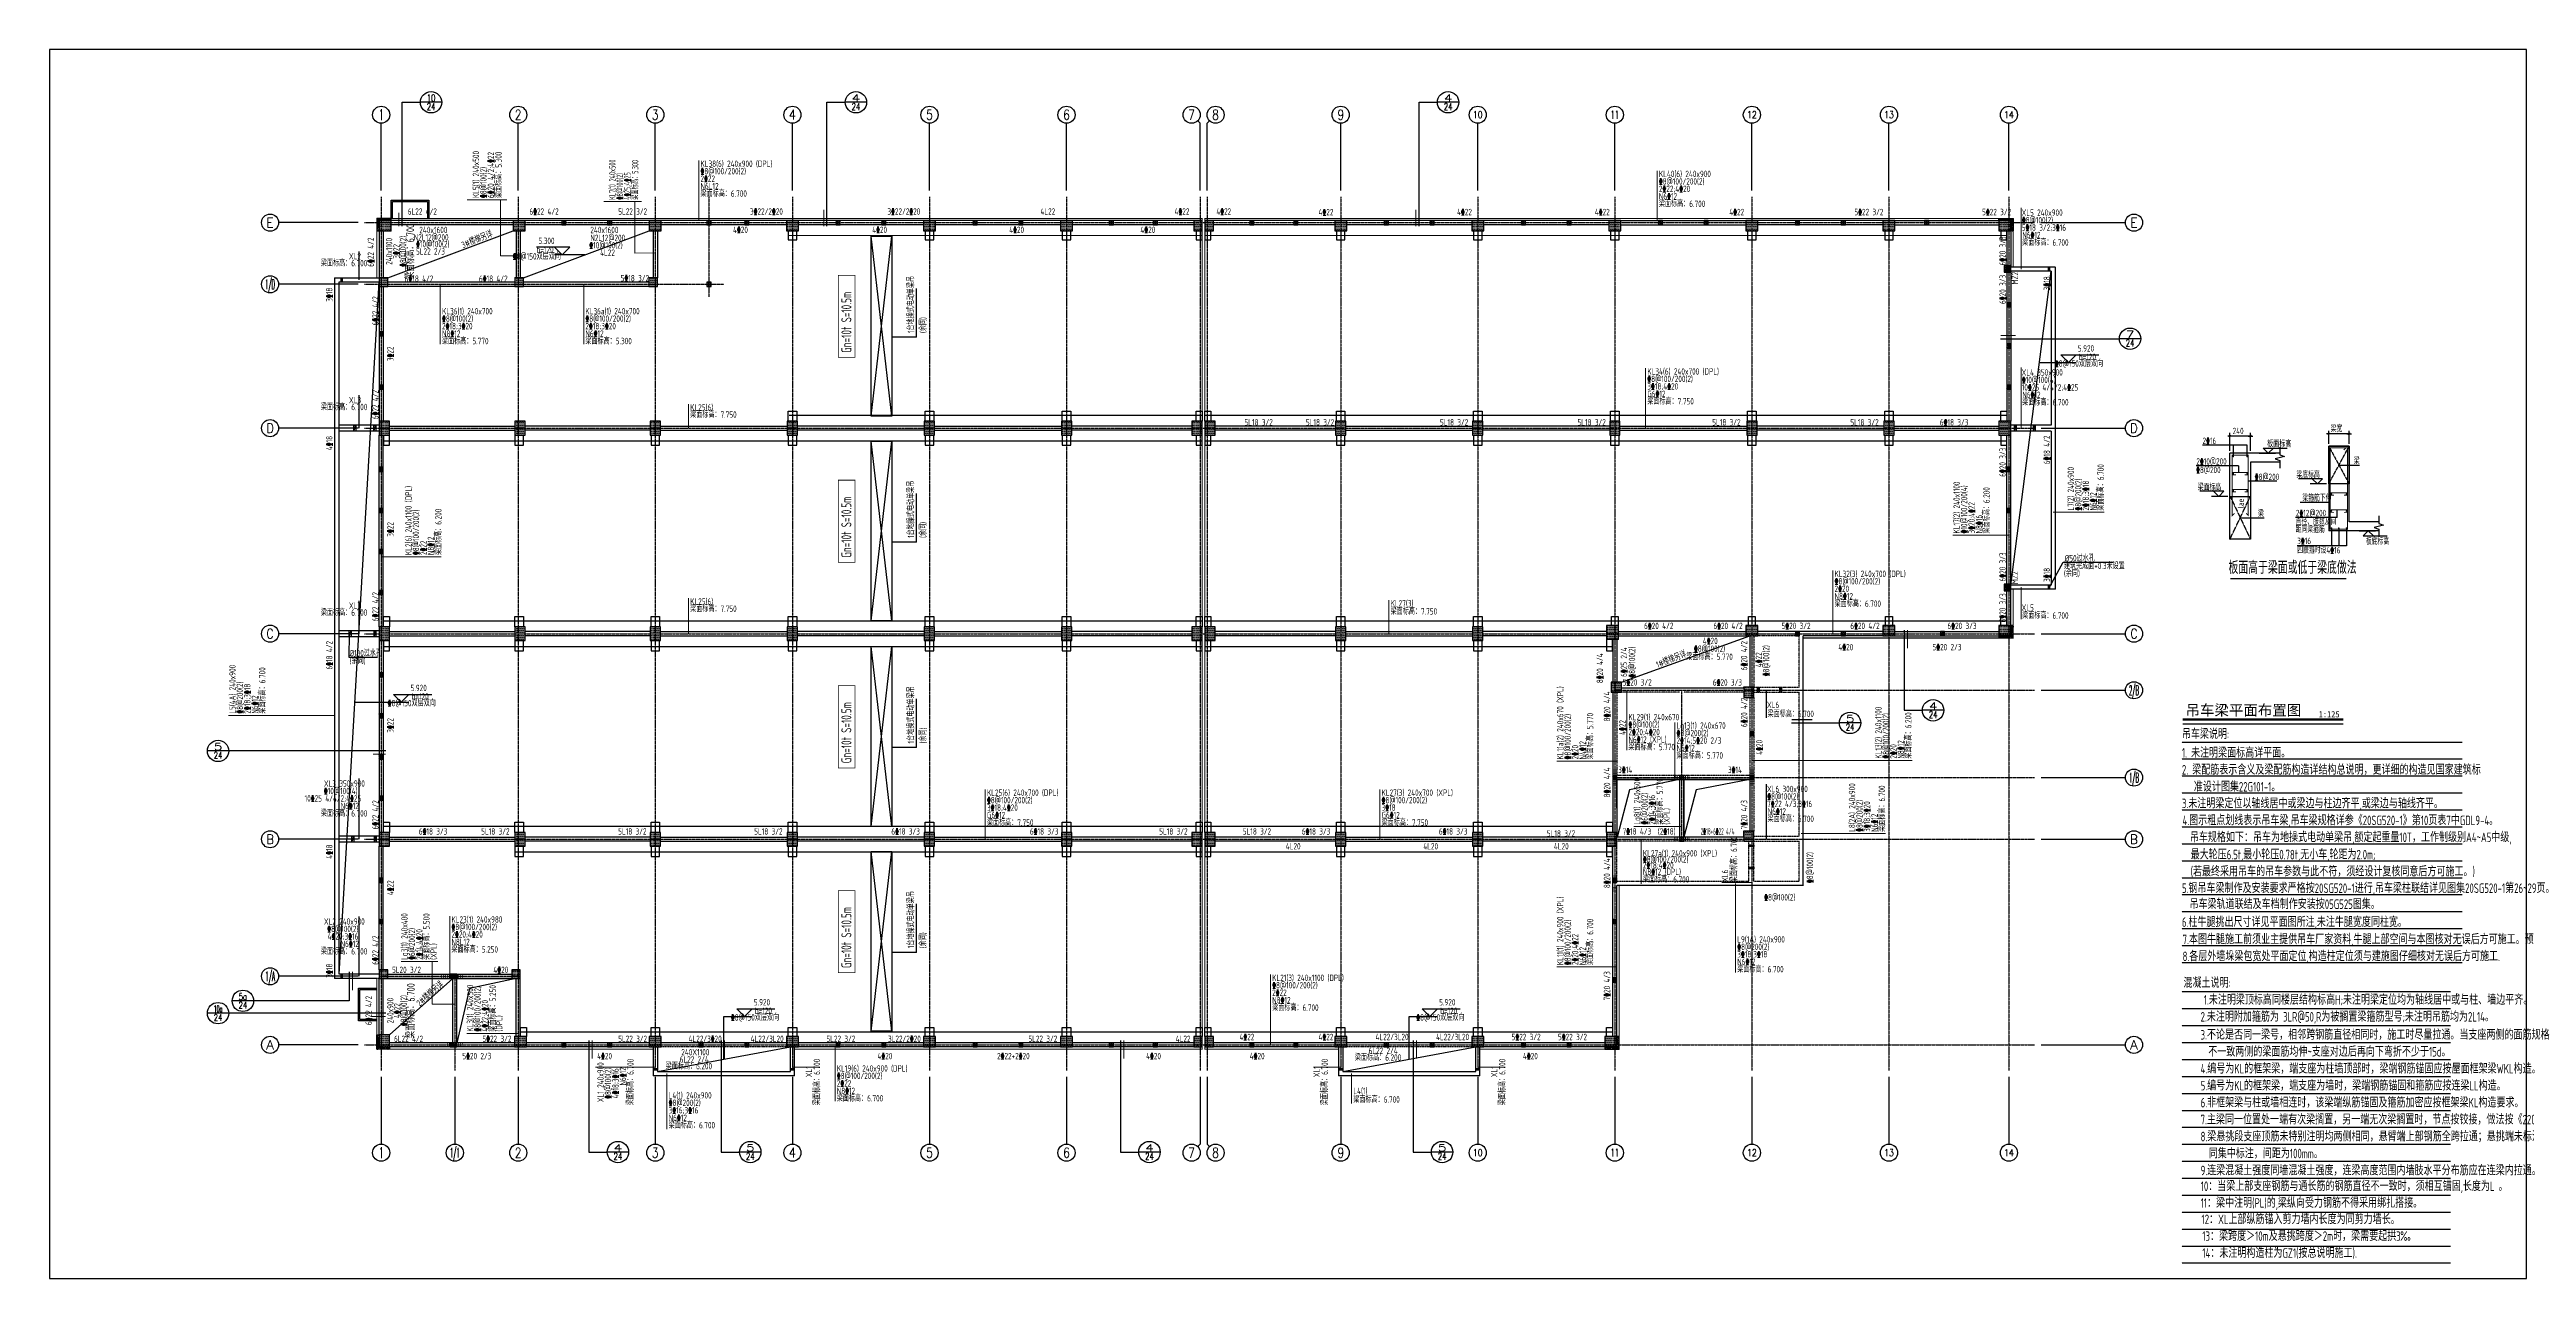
# Model space of a CAD drawing. Extents: x 254514 to 862351, y -189244 to 655075.
# Drawn here: x 254514 to 399076, y -7022 to 64728 of the extents above; entities outside this region: 1.
import ezdxf
from ezdxf.enums import TextEntityAlignment as Align

# ---------------------------------------------------------------- set-up
doc = ezdxf.new("R2010")
doc.units = 0
doc.header["$LTSCALE"] = 10
for name, pattern in [('CENTER', [2, 1.25, -0.25, 0.25, -0.25]), ('CENTER2', [1.125, 0.75, -0.125, 0.125, -0.125]), ('DASH', [0.35, 0.25, -0.1]), ('DASHED2', [0.375, 0.25, -0.125])]:
    doc.linetypes.add(name, pattern=pattern)
doc.layers.get('0').update_dxf_attribs({"linetype": 'CONTINUOUS'})
for name, color, linetype in [('1-牛腿', 6, 'CONTINUOUS'), ('AXIS_TEXT', 7, 'CONTINUOUS'), ('结-吊筋', 1, 'CONTINUOUS'), ('结-板', 30, 'CONTINUOUS'), ('结-板-标注', 2, 'CONTINUOUS'), ('结-构造柱', 2, 'CONTINUOUS'), ('结-柱', 2, 'CONTINUOUS'), ('结-柱-填充', 1, 'CONTINUOUS'), ('结-标注', 3, 'CONTINUOUS'), ('结-梁', 4, 'DASHED2'), ('结-梁-X编号', 81, 'CONTINUOUS'), ('结-梁-X钢筋', 80, 'CONTINUOUS'), ('结-梁-Y编号', 201, 'CONTINUOUS'), ('结-梁-Y钢筋', 200, 'CONTINUOUS'), ('结-详图-标注', 84, 'CONTINUOUS'), ('结-详图-轮廓', 7, 'CONTINUOUS'), ('结-详图-钢筋', 1, 'CONTINUOUS'), ('结-轴网', 10, 'CENTER2'), ('结-轴网-标注', 14, 'CONTINUOUS')]:
    doc.layers.add(name, color=color, linetype=linetype)
doc.layers.add('结-隐线', color=59, linetype='CONTINUOUS', plot=False)
doc.styles.add('$RECOVER_230518134739-11', font='txt')
doc.styles.add('-黑体', font='simhei.ttf', dxfattribs={"width": 0.7})
doc.styles.add('_TCH_AXIS', font='COMPLEX', dxfattribs={"bigfont": 'GBCBIG'})
doc.styles.add('_TCH_LABEL', font='COMPLEX', dxfattribs={"bigfont": 'GBCBIG'})
doc.styles.add('BW_Rein', font='tssdeng.shx', dxfattribs={"width": 0.7, "bigfont": 'hztxt-tsz.shx'})
doc.styles.add('COMPLEX', font='COMPLEX')
doc.styles.add('TSSD', font='tssdeng.shx', dxfattribs={"width": 0.7, "bigfont": 'tssdchn.shx'})
doc.styles.add('TSSD_Label', font='Tssdeng.shx', dxfattribs={"width": 0.7, "bigfont": 'hztxt.shx'})
doc.styles.add('TSSD_Norm', font='Tssdeng.shx', dxfattribs={"bigfont": 'hztxt.shx'})
doc.styles.add('TSSD_Rein', font='tssdeng.shx', dxfattribs={"width": 0.7, "bigfont": 'hztxt.shx'})
pattern_1 = [(50, (196160.3, -230000), (179.315046, -15.688034), [18.75, -206.25]), (355, (196160.3, -230000), (-34.68783, 188.04803), [15, -165]), (100.4514, (196175.24, -230001.3), (144.627345, 172.35989), [15.93505, -175.28553]), (46.1842, (196160.3, -229950), (266.81026, -41.37975), [28.125, -309.375]), (96.6356, (196182.53, -229953.45), (233.66568, 243.52947), [23.90257, -262.92825]), (351.1842, (196160.3, -229950), (233.66549, 243.52965), [22.5, -247.5]), (21, (196185.3, -229962.5), (149.22676, -100.65472), [18.75, -206.25]), (326, (196185.3, -229962.5), (60.82883, 181.28751), [15, -165]), (71.4514, (196197.73, -229970.89), (210.05566, 80.63262), [15.93505, -175.28553]), (37.5, (196160.295, -230000), (3.039964, 83.223463), [0, -163, 0, -167.5, 0, -165.625]), (7.5, (196160.295, -230000), (65.767384, 98.602928), [0, -95.5, 0, -159.25, 0, -63.125]), (327.5, (196104.545, -230000), (133.455609, -5.638718), [0, -62.5, 0, -195, 0, -258.75]), (317.5, (196079.54, -230000), (145.796542, 25.026246), [0, -81.25, 0, -129.5, 0, -183.75]), (45, (196160.3, -230000), (-88.388348, 88.388348), [])]

msp = doc.modelspace()

# ---------------------------------------------------------------- texts
at = {"layer": '结-板-标注', "style": 'TSSD_Rein', "width": 0.7}
for s, p in [('建筑完成面+0.3米设置', (372080, 34394)), ('%%c50过水孔', (372130, 34840)), ('(余同)', (372080, 33953)), ('%%c100', (272027, 29298)), ('(余同)', (272027, 28852)), ('过水孔', (272856, 29298))]:
    msp.add_text(s, height=375, dxfattribs=at).set_placement(p)
at = {"layer": '结-标注', "style": '_TCH_LABEL'}
for s, height, width, p, p2 in [('24', 402.5, 0.729167, (276531, 61195), (277034, 61195)), ('10', 402.5, 0.905172, (276531, 61698), (277034, 61698)), ('24', 402.5, 0.729167, (301327, 61195), (301830, 61195)), ('4', 402, 1.640625, (301327, 61698), (301830, 61698)), ('24', 402.5, 0.729167, (335890, 61195), (336393, 61195)), ('4', 402, 1.640625, (335890, 61698), (336393, 61698)), ('24', 402.5, 0.729167, (375689, 47390), (376192, 47390)), ('7', 402, 1.875, (375689, 47893), (376192, 47893)), ('24', 402.5, 0.729167, (364196, 25697), (364699, 25697)), ('4', 402, 1.640625, (364196, 26201), (364699, 26201)), ('24', 402.5, 0.729167, (359349, 24963), (359852, 24963)), ('5', 402, 1.875, (359349, 25466), (359852, 25466)), ('24', 402.5, 0.729167, (264097, 23326), (264600, 23326)), ('5', 402, 1.875, (264097, 23829), (264600, 23829)), ('10a', 402.5, 0.525, (264097, 8517), (264600, 8517)), ('5a', 402.5, 0.75, (265547, 9237), (266050, 9237)), ('24', 402.5, 0.729167, (265547, 8734), (266050, 8734)), ('24', 402.5, 0.729167, (264097, 8014), (264600, 8014)), ('24', 402.5, 0.729167, (287434, -98), (287937, -98)), ('4', 402, 1.640625, (287434, 406), (287937, 406)), ('24', 402.5, 0.729167, (295159, -98), (295662, -98)), ('5', 402, 1.875, (295159, 406), (295662, 406)), ('24', 402.5, 0.729167, (318459, -98), (318962, -98)), ('4', 402, 1.640625, (318459, 406), (318962, 406)), ('24', 402.5, 0.729167, (335539, -98), (336042, -98)), ('5', 402, 1.875, (335539, 406), (336042, 406))]:
    msp.add_text(s, height=height, dxfattribs=dict(at, width=width)).set_placement(p, p2, align=Align.FIT)
at = {"layer": '结-标注', "width": 0.7}
for s, height, rotation, style, p in [('3#楼梯另详', 375, 21.11066, 'BW_Rein', (278640, 53118)), ('1台地操式电动单梁吊', 375, 90, 'TSSD_Rein', (304979, 48172)), ('Gn=10t S=10.5m ', 581, 90, 'TSSD_Norm', (301311, 47018)), ('(余同)', 375, 90, 'TSSD_Rein', (305691, 48172)), ('Gn=10t S=10.5m ', 581, 90, 'TSSD_Norm', (301311, 35058)), ('1台地操式电动单梁吊', 375, 90, 'TSSD_Rein', (304979, 36212)), ('(余同)', 375, 90, 'TSSD_Rein', (305691, 36212)), ('1#楼梯另详', 375, 21.11066, 'BW_Rein', (348366, 28616)), ('Gn=10t S=10.5m ', 581, 90, 'TSSD_Norm', (301311, 23058)), ('1台地操式电动单梁吊', 375, 90, 'TSSD_Rein', (304979, 24212)), ('(余同)', 375, 90, 'TSSD_Rein', (305691, 24212)), ('Gn=10t S=10.5m ', 581, 90, 'TSSD_Norm', (301311, 11098)), ('1台地操式电动单梁吊', 375, 90, 'TSSD_Rein', (304979, 12252)), ('(余同)', 375, 90, 'TSSD_Rein', (305691, 12252)), ('2#楼梯另详', 375, 40.83136, 'BW_Rein', (276127, 8842))]:
    msp.add_text(s, height=height, rotation=rotation, dxfattribs=dict(at, style=style)).set_placement(p)
for s, style, p in [('5.300', 'TSSD_Rein', (283988, 53258)), ('%%1328@150双层双向', 'TSSD_Rein', (284358, 52352)), ('h=120', 'TSSD_Rein', (283937, 52746)), ('%%1328@150双层双向', 'TSSD_Label', (374369, 46093)), ('5.920', 'TSSD_Label', (373844, 46978)), ('h=120', 'TSSD_Label', (373953, 46481)), ('5.920', 'TSSD_Label', (276533, 27156)), ('%%1328@150双层双向', 'TSSD_Label', (277059, 26271)), ('h=120', 'TSSD_Label', (276643, 26660)), ('5.920', 'TSSD_Label', (296569, 8805)), ('h=120', 'TSSD_Label', (296678, 8309)), ('5.920', 'TSSD_Label', (336569, 8805)), ('h=120', 'TSSD_Label', (336678, 8309)), ('%%1328@150双层双向', 'TSSD_Label', (297094, 7920)), ('%%1328@150双层双向', 'TSSD_Label', (337094, 7920))]:
    msp.add_text(s, height=375, dxfattribs=dict(at, style=style)).set_placement(p, align=Align.BOTTOM_RIGHT)
at = {"layer": '结-梁-X编号', "color": 6, "style": 'BW_Rein', "width": 0.7}
for s, p in [('KL38(6) 240x900 (DPL)', (292505, 57873)), ('KL40(6) 240x900', (348440, 57278)), ('XL5 240x900', (369610, 55018)), ('XL2', (271988, 52472)), ('KL36(1) 240x700', (277421, 49264)), ('KL36a(1) 240x700', (285787, 49264)), ('KL34(6) 240x700 (DPL)', (347766, 45748)), ('XL4 350x900', (369610, 45688)), ('XL3', (271988, 44072)), ('梁面标高：7.750', (291902, 43228)), ('KL25(6)', (291902, 43648)), ('KL32(3) 240x700 (DPL)', (358695, 33931)), ('XL3', (271988, 32072)), ('梁面标高：7.750', (291902, 31893)), ('KL25(6)', (291902, 32314)), ('KL27(3)', (332786, 32212)), ('XL5', (369610, 31958)), ('XL6', (354749, 26279)), ('KL29(1) 240x670', (346665, 25564)), ('Lg13(1) 240x670', (349469, 25070)), ('XL3 350x900', (270527, 21688)), ('XL6 300x900', (354749, 21369)), ('KL25(6) 240x700 (DPL)', (309225, 21153)), ('KL27(3) 240x700 (XPL)', (332256, 21153)), ('KL27a(1) 240x900 (XPL)', (347507, 17613)), ('XL2 240x900', (270527, 13633)), ('KL23(1) 240x980', (277970, 13748)), ('L9(1A) 240x900', (353015, 12590)), ('KL21(3) 240x1100 (DPL)', (325871, 10346)), ('KL19(6) 240x900 (DPL)', (300460, 5055)), ('L4(1) 240x900', (290648, 3483)), ('L4(1)', (330609, 3739))]:
    msp.add_text(s, height=375, dxfattribs=at).set_placement(p)
at = {"layer": '结-梁-X编号'}
for s, height, style, width, p in [('%%1328@100/200(2)', 375, 'BW_Rein', 0.7, (292505, 57437)), ('梁面标高：6.700', 375, 'BW_Rein', 0.7, (292505, 56130)), ('2%%13222', 375, 'BW_Rein', 0.7, (292505, 57001)), ('N6L12', 375, 'BW_Rein', 0.7, (292505, 56566)), ('2%%13222;4%%13220', 375, 'BW_Rein', 0.7, (348440, 56406)), ('%%1328@100/200(2)', 375, 'BW_Rein', 0.7, (348440, 56842)), ('梁面标高：6.700', 375, 'BW_Rein', 0.7, (348440, 55535)), ('N6%%13212', 375, 'BW_Rein', 0.7, (348440, 55971)), ('梁面标高：6.700', 375, 'BW_Rein', 0.7, (270351, 52070)), ('%%1328@100(2)', 375, 'BW_Rein', 0.7, (277421, 48829)), ('%%1328@100/200(2)', 375, 'BW_Rein', 0.7, (285787, 48829)), ('梁面标高：5.770', 375, 'BW_Rein', 0.7, (277421, 47521)), ('2%%13218;3%%13220', 375, 'BW_Rein', 0.7, (277421, 48393)), ('N8%%13212', 375, 'BW_Rein', 0.7, (277421, 47957)), ('梁面标高：5.300', 375, 'BW_Rein', 0.7, (285787, 47521)), ('2%%13218;3%%13220', 375, 'BW_Rein', 0.7, (285787, 48393)), ('N6%%13212', 375, 'BW_Rein', 0.7, (285787, 47957)), ('3%%13218;4%%13220', 375, 'BW_Rein', 0.7, (347766, 44876)), ('G6%%13212', 375, 'BW_Rein', 0.7, (347766, 44441)), ('%%1328@100/200(2)', 375, 'BW_Rein', 0.7, (347766, 45312)), ('梁面标高：6.700', 375, 'BW_Rein', 0.7, (270351, 43670)), ('梁面标高：7.750', 375, 'BW_Rein', 0.7, (347766, 44005)), ('2%%13220', 375, 'BW_Rein', 0.7, (358695, 33059)), ('%%1328@100/200(2)', 375, 'BW_Rein', 0.7, (358695, 33495)), ('梁面标高：6.700', 375, 'BW_Rein', 0.7, (270351, 31670)), ('梁面标高：7.750', 375, 'BW_Rein', 0.7, (332786, 31740)), ('梁面标高：6.700', 375, 'BW_Rein', 0.7, (358695, 32188)), ('N8%%13212', 375, 'BW_Rein', 0.7, (358695, 32624)), ('梁面标高：6.700', 375, 'BW_Rein', 0.7, (354781, 25754)), ('1:125', 371.3, '$RECOVER_230518134739-11', 0.8, (386953, 25736)), ('2%%13220;4%%13220', 375, 'BW_Rein', 0.7, (346665, 24693)), ('N6%%13212 (XPL)', 375, 'BW_Rein', 0.7, (346665, 24257)), ('%%1328@100(2)', 375, 'BW_Rein', 0.7, (346665, 25129)), ('%%1328@200(2)', 375, 'BW_Rein', 0.7, (349469, 24635)), ('梁面标高：5.770', 375, 'BW_Rein', 0.7, (346665, 23821)), ('梁面标高：5.770', 375, 'BW_Rein', 0.7, (349469, 23327)), ('2%%13214;5%%13220 2/3', 375, 'BW_Rein', 0.7, (349469, 24199)), ('N6%%13212', 375, 'BW_Rein', 0.7, (349469, 23763)), ('%%13210@100(4)', 375, 'BW_Rein', 0.7, (270524, 21252)), ('10%%13225 4/4/2;4%%13225', 375, 'BW_Rein', 0.7, (269401, 20817)), ('梁面标高：6.700', 375, 'BW_Rein', 0.7, (270351, 19945)), ('N6%%13212', 375, 'BW_Rein', 0.7, (271502, 20381)), ('3%%13218;4%%13220', 375, 'BW_Rein', 0.7, (309225, 20281)), ('%%1328@100/200(2)', 375, 'BW_Rein', 0.7, (309225, 20717)), ('3%%13218', 375, 'BW_Rein', 0.7, (332256, 20281)), ('%%1328@100/200(2)', 375, 'BW_Rein', 0.7, (332256, 20717)), ('7%%13222 4/3;3%%13216', 375, 'BW_Rein', 0.7, (354759, 20498)), ('%%1328@100(2)', 375, 'BW_Rein', 0.7, (354767, 20933)), ('N6%%13212', 375, 'BW_Rein', 0.7, (354790, 20062)), ('梁面标高：7.750', 375, 'BW_Rein', 0.7, (309225, 19410)), ('G6%%13212', 375, 'BW_Rein', 0.7, (309225, 19846)), ('梁面标高：7.750', 375, 'BW_Rein', 0.7, (332256, 19410)), ('G6%%13212', 375, 'BW_Rein', 0.7, (332256, 19846)), ('梁面标高：6.700', 375, 'BW_Rein', 0.7, (354781, 19626)), ('%%1328@100/200(2)', 375, 'BW_Rein', 0.7, (347507, 17261)), ('梁面标高：6.700', 375, 'BW_Rein', 0.7, (347507, 16092)), ('2%%13218;4%%13220', 375, 'BW_Rein', 0.7, (347507, 16919)), ('N8%%13212 (DPL)', 375, 'BW_Rein', 0.7, (347507, 16537)), ('%%1328@100(2)', 375, 'BW_Rein', 0.7, (270721, 13197)), ('4%%13220;3%%13216', 375, 'BW_Rein', 0.7, (270748, 12762)), ('2%%13220;4%%13220', 375, 'BW_Rein', 0.7, (277970, 12876)), ('%%1328@100/200(2)', 375, 'BW_Rein', 0.7, (277970, 13312)), ('梁面标高：6.700', 375, 'BW_Rein', 0.7, (270351, 11890)), ('N6%%13212', 375, 'BW_Rein', 0.7, (271502, 12326)), ('梁面标高：5.250', 375, 'BW_Rein', 0.7, (277970, 12005)), ('N8L12', 375, 'BW_Rein', 0.7, (277970, 12441)), ('3%%13218;3%%13218', 375, 'BW_Rein', 0.7, (353015, 11719)), ('N6%%13212', 375, 'BW_Rein', 0.7, (353015, 11283)), ('%%1328@200(2)', 375, 'BW_Rein', 0.7, (353015, 12155)), ('%%1328@100/200(2)', 375, 'BW_Rein', 0.7, (325871, 9911)), ('梁面标高：6.700', 375, 'BW_Rein', 0.7, (353015, 10847)), ('梁面标高：6.700', 375, 'BW_Rein', 0.7, (325871, 8603)), ('2%%13222', 375, 'BW_Rein', 0.7, (325871, 9475)), ('N8%%13212', 375, 'BW_Rein', 0.7, (325871, 9039)), ('2%%13222', 375, 'BW_Rein', 0.7, (300460, 4184)), ('%%1328@100/200(2)', 375, 'BW_Rein', 0.7, (300460, 4620)), ('3%%13216;3%%13216', 375, 'BW_Rein', 0.7, (290648, 2612)), ('%%1328@200(2)', 375, 'BW_Rein', 0.7, (290648, 3048)), ('梁面标高：6.700', 375, 'BW_Rein', 0.7, (300460, 3312)), ('N8%%13212', 375, 'BW_Rein', 0.7, (300460, 3748)), ('梁面标高：6.700', 375, 'BW_Rein', 0.7, (330609, 3242)), ('梁面标高：6.700', 375, 'BW_Rein', 0.7, (290648, 1740)), ('N6%%13212', 375, 'BW_Rein', 0.7, (290648, 2176))]:
    msp.add_text(s, height=height, dxfattribs=dict(at, style=style, width=width)).set_placement(p)
at = {"layer": '结-梁-X编号', "lineweight": 18, "style": 'BW_Rein', "width": 0.7}
for s, p in [('%%1328@100(2)', (369627, 54582)), ('5%%13218 3/2;3%%13216', (369620, 54147)), ('梁面标高：6.700', (369642, 53275)), ('N6%%13212', (369651, 53711)), ('10%%13225 4/4/2;4%%13225', (369620, 44817)), ('%%13210@100(4)', (369627, 45252)), ('梁面标高：6.700', (369642, 43945)), ('N6%%13212', (369651, 44381)), ('梁面标高：6.700', (369642, 31497))]:
    msp.add_text(s, height=375, dxfattribs=at).set_placement(p)
at = {"layer": '结-梁-X编号', "style": '-黑体'}
msp.add_text('吊车梁平面布置图', height=618.8, dxfattribs=at).set_placement((379179, 25849))
at = {"layer": '结-梁-X编号', "color": 54, "style": 'TSSD_Rein', "width": 0.7}
for s, height, p in [('吊车梁说明:', 556.9, (378969, 24483)), ('1. 未注明梁面标高详平面。', 556.88, (378969, 23388)), ('2. 梁配筋表示含义及梁配筋构造详结构总说明，更详细的构造见国家建筑标', 556.88, (378969, 22398)), ('准设计图集22G101-1。', 556.88, (379665, 21408)), ('3.未注明梁定位以轴线居中或梁边与柱边齐平,或梁边与轴线齐平。', 556.88, (378969, 20435)), ('4.图示粗点划线表示吊车梁,吊车梁规格详参《20SG520-1》第10页表7中GDL9-4。', 556.88, (379005, 19445)), ('吊车规格如下：吊车为地操式电动单梁吊,额定起重量10T，工作制级别A4~A5中级,', 556.88, (379431, 18455)), ('最大轮压6.5t,最小轮压0.78t,无小车,轮距为2.0m;', 556.88, (379476, 17448)), ('5.钢吊车梁制作及安装要求严格按20SG520-1进行,吊车梁柱联结详见图集20SG520-1第26~29页。', 556.88, (378969, 15485)), ('(若最终采用吊车的吊车参数与此不符，须经设计复核同意后方可施工。)', 556.88, (379476, 16458)), ('吊车梁轨道联结及车档制作安装按05G525图集。', 556.88, (379412, 14551)), ('6.柱牛腿挑出尺寸详见平面图所注,未注牛腿宽度同柱宽。', 556.88, (378969, 13505)), ('7.本图牛腿施工前须业主提供吊车厂家资料,牛腿上部空间与本图核对无误后方可施工。预埋件及连接详各图集。', 556.88, (379008, 12498)), ('8.各层外墙垛梁包宽处平面定位,构造柱定位须与建施图仔细核对无误后方可施工.', 556.88, (379008, 11508)), ('混凝土说明:', 556.9, (379059, 9956)), ('     1.未注明梁顶标高同楼层结构标高H;未注明梁定位均为轴线居中或与柱、墙边平齐。', 556.88, (379059, 8966)), ('2.未注明附加箍筋为 3LR@50,R为被搁置梁箍筋型号;未注明吊筋均为2L14。', 556.88, (380059, 7976)), ('3.不论是否同一梁号，相邻跨钢筋直径相同时，施工时尽量拉通。当支座两侧的面筋规格', 556.88, (380059, 6926)), ('不一致两侧的梁面筋均伸~支座对边后再向下弯折不少于15d。', 556.88, (380504, 5936)), ('4.编号为KL的框架梁，端支座为柱墙顶部时，梁端钢筋锚固应按屋面框架梁WKL构造。', 556.88, (380059, 4946)), ('5.编号为KL的框架梁，端支座为墙时，梁端钢筋锚固和箍筋应按连梁LL构造。', 556.88, (380059, 3956)), ('6.非框架梁与柱或墙相连时，该梁端纵筋锚固及箍筋加密应按框架梁KL构造要求。', 556.88, (380059, 2966)), ('8.梁悬挑段支座顶筋未特别注明均两侧相同，悬臂端上部钢筋全跨拉通；悬挑端未标注箍筋直径、肢数', 556.88, (380059, 986)), ('同集中标注，间距为100mm。', 556.88, (380532, -4)), ('10：当梁上部支座钢筋与通长筋的钢筋直径不一致时，须相互锚固,长度为L 。', 556.88, (380065, -1913)), ('9.连梁混凝土强度同墙混凝土强度，连梁高度范围内墙肢水平分布筋应在连梁内拉通。', 556.88, (380059, -994)), ('LE', 216.6, (393167, -913)), ('11：梁中注明(PL)的,梁纵向受力钢筋不得采用绑扎搭接。', 556.88, (380063, -2891)), ('12：XL上部纵筋锚入剪力墙内长度为同剪力墙长。', 556.88, (380112, -3847)), ('13：梁跨度＞10m及悬挑跨度＞2m时，梁需要起拱3‰', 556.88, (380161, -4825)), ('14：未注明构造柱为GZ1(按总说明施工).', 556.88, (380161, -5815))]:
    msp.add_text(s, height=height, dxfattribs=at).set_placement(p)
at = {"layer": '结-梁-X编号', "color": 4, "style": 'TSSD_Rein', "width": 0.7}
msp.add_text('7.主梁同一位置处一端有次梁搁置，另一端无次梁搁置时，节点按铰接，做法按《22G101-1》图集。', height=556.88, dxfattribs=at).set_placement((380059, 1976))
at = {"layer": '结-梁-X钢筋', "style": 'BW_Rein', "width": 0.7}
for s, p in [('6L22 4/2', (277122, 55082)), ('6%%13222 4/2', (284229, 55082)), ('5L22 3/2', (289393, 55082)), ('3%%13222/2%%13220', (297315, 55082)), ('3%%13222/2%%13220', (305335, 55082)), ('4L22', (313211, 55082)), ('4%%13222', (321042, 55082)), ('4%%13222', (323481, 55082)), ('4%%13222', (329445, 55042)), ('4%%13222', (337531, 55054)), ('4%%13222', (345573, 55054)), ('4%%13222', (353420, 55054)), ('5%%13222 3/2', (361546, 55054)), ('5%%13222 3/2', (369000, 55054)), ('4%%13220', (295275, 54017)), ('4%%13220', (303396, 54017)), ('4%%13220', (311392, 54017)), ('4%%13220', (319050, 54017)), ('6%%13218 4/2', (276915, 51162)), ('6%%13218 4/2', (281251, 51162)), ('5L18 3/2', (325908, 42777)), ('5L18 3/2', (329495, 42777)), ('5L18 3/2', (337318, 42777)), ('5L18 3/2', (345345, 42777)), ('5L18 3/2', (353210, 42777)), ('5L18 3/2', (361270, 42777)), ('6%%13218 3/3', (366506, 42777)), ('6%%13220 3/3', (353290, 27591)), ('3%%13214', (353290, 22491)), ('5L18 3/2', (281362, 18891)), ('5L18 3/2', (289356, 18891)), ('5L18 3/2', (297296, 18891)), ('6%%13218 3/3', (305311, 18891)), ('6%%13218 3/3', (313399, 18891)), ('5L18 3/2', (320935, 18891)), ('6%%13218 3/3', (329268, 18891)), ('6%%13218 3/3', (337268, 18891)), ('5L18 3/2', (343558, 18775)), ('4L20', (327530, 18024)), ('4L20', (335556, 18024)), ('4L20', (343179, 18024)), ('%%1328@100(2)', (356406, 15044)), ('5L20 3/2', (276192, 10809)), ('4%%13220', (281288, 10809)), ('4%%13222', (329445, 6891)), ('4L22/3L20', (333832, 6891)), ('4L22/3L20', (337367, 6891)), ('5%%13222 3/2', (341540, 6891)), ('5%%13222 3/2', (344248, 6891)), ('6L22 4/2', (276322, 6784)), ('5%%13220 2/3', (280300, 5776)), ('5%%13222 3/2', (281473, 6784)), ('4%%13220', (287343, 5776)), ('5L22 3/2', (289393, 6784)), ('6L22 2/4', (292993, 5584)), ('240X1100', (293026, 6001)), ('4L22/3%%13220', (293747, 6784)), ('4L22/3L20', (297362, 6784)), ('5L22 3/2', (301544, 6784)), ('4%%13220', (303704, 5776)), ('3L22/2%%13220', (305366, 6784)), ('2%%13222+2%%13220', (311719, 5776)), ('5L22 3/2', (313330, 6784)), ('4%%13220', (319383, 5776)), ('4L22', (321106, 6784)), ('4%%13220', (325431, 5776)), ('梁面标高：6.200', (333403, 5691)), ('6L22 2/4', (333200, 6086)), ('4%%13220', (341378, 5776)), ('梁面标高：6.200', (293183, 5188))]:
    msp.add_text(s, height=375, dxfattribs=at).set_placement(p, align=Align.RIGHT)
at = {"layer": '结-梁-X钢筋', "style": 'BW_Rein'}
for s, width, p in [('N2L12@200', 0.7, (275772, 53576)), ('%%13210@100(2)', 0.7, (275904, 53184)), ('240x1600', 0.7, (276096, 54005)), ('%%13210@100(2)', 0.7, (286017, 53113)), ('240x1600', 0.7, (286078, 54005)), ('N2L12@200', 0.7, (286078, 53543)), ('5L22 2/3', 0.7, (275904, 52752)), ('4L22', 0.7, (286649, 52681)), ('5%%13218 3/2', 0.7, (287844, 51191)), ('6%%13220 4/2', 0.7, (347577, 30891)), ('5%%13220 3/2', 0.7, (355599, 30891)), ('5%%13220 3/2', 0.7, (346325, 27591)), ('3%%13214', 0.7, (346065, 22491)), ('6%%13218 3/3', 0.7, (276067, 18891)), ('5L18 3/2', 0.7, (324155, 18891)), ('7%%13218 4/3', 0.7, (346321, 18891)), ('(2%%13218)', 0.7, (348379, 18891)), ('2%%13218+6%%13222 4/4', 0.5, (350882, 18891)), ('4%%13222', 0.7, (323963, 6891))]:
    msp.add_text(s, height=375, dxfattribs=dict(at, width=width)).set_placement(p)
at = {"layer": '结-梁-X钢筋', "style": 'BW_Rein', "width": 0.7}
for s, p in [('4%%13220', (351443, 30012)), ('6%%13220 4/2', (352476, 30891)), ('6%%13220 4/2', (360470, 30891)), ('6%%13220 3/3', (366132, 30891)), ('梁面标高：5.770', (351398, 29089)), ('%%1328@100(2)', (351398, 29560)), ('4%%13220', (359350, 29651)), ('5%%13220 2/3', (365255, 29651))]:
    msp.add_text(s, height=375, dxfattribs=at).set_placement(p, align=Align.CENTER)
at = {"layer": '结-梁-Y编号', "color": 6, "style": 'BW_Rein'}
for s, width, p in [('KL5(1) 240x500', 0.7, (279586, 56057)), ('KL7(1) 240x500', 0.6, (287547, 55955)), ('L7(2) 240x900', 0.7, (372669, 37810)), ('KL2(6) 240x1100 (DPL)', 0.7, (275650, 35212)), ('KL17(2) 240x1100', 0.7, (366006, 36472)), ('L5(4A) 240x900', 0.7, (265373, 25953)), ('KL11a(2) 240x670 (XPL)', 0.7, (342869, 23280)), ('KL13(2) 240x1100', 0.7, (361441, 23327)), ('Lg8(1) 240x500', 0.7, (347355, 19472)), ('L8(2A) 240x900', 0.7, (359901, 19052)), ('XL6', 0.7, (352485, 16129)), ('KL11(1) 240x900 (XPL)', 0.7, (342869, 11271)), ('Lg3(1) 240x400', 0.7, (275413, 11580)), ('KL3(1) 240x500', 0.7, (279244, 7388)), ('XL1 240x900', 0.7, (286859, 3270)), ('XL1', 0.7, (299015, 4729)), ('XL1', 0.7, (328652, 4729)), ('XL1', 0.7, (339015, 4729))]:
    msp.add_text(s, height=375, rotation=90, dxfattribs=dict(at, width=width)).set_placement(p)
at = {"layer": '结-梁-Y编号', "style": 'BW_Rein'}
for s, width, p in [('6%%13220 4/2;4%%13222', 0.7, (280458, 56057)), ('梁面标高：5.300', 0.7, (280906, 56057)), ('%%1328@100(2)', 0.7, (280022, 56057)), ('%%1328@100(2)', 0.6, (287983, 55955)), ('4%%13225;4%%13225', 0.6, (288419, 55955)), ('梁面标高：5.300', 0.6, (288878, 55955)), ('%%13210@100/200(4)', 0.7, (366442, 36472)), ('3%%13220;4%%13222', 0.7, (366878, 36472)), ('梁面标高：6.200', 0.7, (367749, 36472)), ('%%1328@100/200(2)', 0.7, (276086, 35212)), ('梁面标高：6.200', 0.7, (277393, 35212)), ('N8%%13216', 0.7, (367313, 36472)), ('2%%13222', 0.7, (276522, 35212)), ('N8%%13212', 0.7, (276957, 35212)), ('%%1328@100/200(2)', 0.7, (343305, 23280)), ('梁面标高：5.770', 0.7, (344612, 23280)), ('%%1328@100/200(2)', 0.7, (361877, 23327)), ('梁面标高：6.200', 0.7, (363184, 23327)), ('2%%13220', 0.7, (343740, 23280)), ('N4%%13212', 0.7, (344176, 23280)), ('2%%13220', 0.7, (362313, 23327)), ('N8%%13212', 0.7, (362748, 23327)), ('%%1326@200(2)', 0.7, (347790, 19472)), ('2%%13214;3%%13216', 0.7, (348226, 19472)), ('梁面标高：5.770', 0.7, (348681, 19472)), ('(XPL)', 0.7, (349079, 19472)), ('梁面标高：6.700', 0.7, (353010, 16106)), ('%%1326@200(2)', 0.7, (275849, 11580)), ('2%%13214;4%%13220', 0.7, (276284, 11580)), ('梁面标高：5.500', 0.7, (276694, 11580)), ('%%1328@100/200(2)', 0.7, (343305, 11271)), ('梁面标高：6.700', 0.7, (344612, 11271)), ('(XPL)', 0.7, (277117, 11580)), ('2%%13220;4%%13222', 0.7, (343740, 11271)), ('N6%%13212', 0.7, (344176, 11271)), ('%%1328@100/200(2)', 0.7, (279680, 7388)), ('4%%13222;4%%13220', 0.7, (280115, 7388)), ('梁面标高：5.250', 0.7, (280564, 7388)), ('(DPL)', 0.7, (280942, 7388)), ('%%1328@100(2)', 0.7, (287294, 3464)), ('4%%13218;3%%13216', 0.7, (287730, 3491)), ('N6%%13212', 0.7, (288166, 4245)), ('梁面标高：6.700', 0.7, (288602, 3094)), ('梁面标高：6.700', 0.7, (299487, 3094)), ('梁面标高：6.700', 0.7, (329125, 3094)), ('梁面标高：6.700', 0.7, (339487, 3094))]:
    msp.add_text(s, height=375, rotation=90, dxfattribs=dict(at, width=width)).set_placement(p)
at = {"layer": '结-梁-Y编号', "lineweight": 18, "style": 'BW_Rein', "width": 0.7}
for s, p in [('%%1328@200(2)', (373105, 37810)), ('2%%13218;3%%13218', (373541, 37810)), ('梁面标高：6.700', (374412, 37810)), ('N6%%13212', (373976, 37810)), ('%%1328@200(2)', (265809, 25953)), ('梁面标高：6.700', (267116, 25953)), ('2%%13218;3%%13218', (266244, 25953)), ('N6%%13212', (266680, 25953)), ('%%1328@200(2)', (360337, 19052)), ('3%%13218;3%%13220', (360773, 19052)), ('梁面标高：6.700', (361644, 19052)), ('N6%%13212', (361209, 19052))]:
    msp.add_text(s, height=375, rotation=90, dxfattribs=at).set_placement(p)
at = {"layer": '结-梁-Y钢筋', "style": 'BW_Rein', "width": 0.7}
for s, height, p in [('6%%13222 4/2', 375, (273451, 52897)), ('240x1100', 375, (274517, 52944)), ('%%1328@100(2)', 375, (275332, 52944)), ('梁面标高：6.700', 450, (275792, 52944)), ('3%%13222', 375, (274940, 52944)), ('3%%13218', 375, (271029, 50412)), ('6%%13222 4/2', 375, (273719, 49469)), ('3%%13222', 375, (274590, 46961)), ('6%%13222 4/2', 375, (273719, 43997)), ('4%%13218', 375, (271029, 41752)), ('3%%13222', 375, (274590, 36712)), ('6%%13222 4/2', 375, (273719, 32201)), ('6%%13218 4/2', 375, (271029, 29362)), ('6%%13225 2/4', 375, (346590, 28961)), ('%%1328@100(2)', 375, (347060, 28961)), ('4%%13222', 375, (354459, 29101)), ('%%1328@100(2)', 375, (354887, 29046)), ('3%%13222', 375, (274590, 25268)), ('4%%13222', 375, (346504, 25147)), ('4%%13220', 375, (354490, 23988)), ('6%%13222 4/2', 375, (273719, 20046)), ('4%%13218', 375, (271029, 17899)), ('4%%13222', 375, (274590, 15790)), ('6%%13222 4/2', 375, (273719, 12146)), ('3%%13218', 375, (271029, 10949)), ('6%%13222 4/2', 375, (273326, 8625)), ('240x900', 375, (274590, 8616)), ('4%%13222', 375, (274992, 8616)), ('%%1328@100(2)', 375, (275375, 8616)), ('梁面标高：6.700', 450, (275827, 8616))]:
    msp.add_text(s, height=height, rotation=90, dxfattribs=at).set_placement(p, align=Align.CENTER)
for s, p in [('6%%13220 3/3', (368691, 53821)), ('6%%13220 3/3', (368691, 51572)), ('6%%13220 3/3', (368691, 41482)), ('6%%13220 3/3', (368691, 35369)), ('6%%13220 3/3', (368691, 32982)), ('8%%13220 4/4', (345184, 29472)), ('6%%13220 4/2', (353600, 30195)), ('8%%13220 4/4', (345600, 27244)), ('6%%13220 4/2', (353600, 26883)), ('8%%13220 4/4', (345600, 22806)), ('8%%13220 4/4', (345600, 17506))]:
    msp.add_text(s, height=375, rotation=90, dxfattribs=at).set_placement(p, align=Align.RIGHT)
for s, p in [('3%%13218', (371269, 50670)), ('6%%13218 4/2', (371269, 40515)), ('3%%13218', (371269, 33645)), ('7%%13220 4/3', (353600, 19201)), ('%%1328@100(2)', (357443, 16058)), ('7%%13220 4/3', (345600, 9209))]:
    msp.add_text(s, height=375, rotation=90, dxfattribs=at).set_placement(p)

# ---------------------------------------------------------------- blocks, each defined once
blk = doc.blocks.new('QZF-HY-CJ-01C')
at = {"layer": '结-柱-填充'}
h = blk.add_hatch(dxfattribs=at)
h.set_pattern_fill('DOTS', color=0, scale=15)
h.set_pattern_definition([(0, (-281940.426, 29198.676), (11.90625, 23.8125), [0, -23.8125])])
h.paths.add_polyline_path([(580, 48120), (-120, 48120), (-120, 47520), (580, 47520)])
h = blk.add_hatch(dxfattribs=at)
h.set_pattern_fill('DOTS', color=0, scale=15)
h.set_pattern_definition([(0, (-274120.426, 29198.676), (11.90625, 23.8125), [0, -23.8125])])
h.paths.add_polyline_path([(8400, 48120), (7700, 48120), (7700, 47520), (8400, 47520)])
h = blk.add_hatch(dxfattribs=at)
h.set_pattern_fill('DOTS', color=0, scale=15)
h.set_pattern_definition([(0, (-266170.426, 29198.676), (11.90625, 23.8125), [0, -23.8125])])
h.paths.add_polyline_path([(16350, 48120), (15650, 48120), (15650, 47520), (16350, 47520)])
h = blk.add_hatch(dxfattribs=at)
h.set_pattern_fill('DOTS', color=0, scale=15)
h.set_pattern_definition([(0, (-258170.426, 29198.676), (11.90625, 23.8125), [0, -23.8125])])
h.paths.add_polyline_path([(24350, 48120), (23650, 48120), (23650, 47520), (24350, 47520)])
h = blk.add_hatch(dxfattribs=at)
h.set_pattern_fill('DOTS', color=0, scale=15)
h.set_pattern_definition([(0, (-250170.426, 29198.676), (11.90625, 23.8125), [0, -23.8125])])
h.paths.add_polyline_path([(32350, 48120), (31650, 48120), (31650, 47520), (32350, 47520)])
h = blk.add_hatch(dxfattribs=at)
h.set_pattern_fill('DOTS', color=0, scale=15)
h.set_pattern_definition([(0, (-242170.426, 29198.676), (11.90625, 23.8125), [0, -23.8125])])
h.paths.add_polyline_path([(40350, 48120), (39650, 48120), (39650, 47520), (40350, 47520)])
h = blk.add_hatch(dxfattribs=at)
h.set_pattern_fill('DOTS', color=0, scale=15)
h.set_pattern_definition([(0, (-234600.426, 29198.676), (11.90625, 23.8125), [0, -23.8125])])
h.paths.add_polyline_path([(47920, 48120), (47420, 48120), (47420, 47520), (47920, 47520)])
h = blk.add_hatch(dxfattribs=at)
h.set_pattern_fill('DOTS', color=0, scale=15)
h.set_pattern_definition([(0, (-233740.426, 29198.676), (11.90625, 23.8125), [0, -23.8125])])
h.paths.add_polyline_path([(48580, 48120), (48080, 48120), (48080, 47520), (48580, 47520)])
h = blk.add_hatch(dxfattribs=at)
h.set_pattern_fill('DOTS', color=0, scale=15)
h.set_pattern_definition([(0, (-226170.426, 29198.676), (11.90625, 23.8125), [0, -23.8125])])
h.paths.add_polyline_path([(56350, 48120), (55650, 48120), (55650, 47520), (56350, 47520)])
h = blk.add_hatch(dxfattribs=at)
h.set_pattern_fill('DOTS', color=0, scale=15)
h.set_pattern_definition([(0, (-218170.426, 29198.676), (11.90625, 23.8125), [0, -23.8125])])
h.paths.add_polyline_path([(64350, 48120), (63650, 48120), (63650, 47520), (64350, 47520)])
h = blk.add_hatch(dxfattribs=at)
h.set_pattern_fill('DOTS', color=0, scale=15)
h.set_pattern_definition([(0, (-210170.426, 29198.676), (11.90625, 23.8125), [0, -23.8125])])
h.paths.add_polyline_path([(72350, 48120), (71650, 48120), (71650, 47520), (72350, 47520)])
h = blk.add_hatch(dxfattribs=at)
h.set_pattern_fill('DOTS', color=0, scale=15)
h.set_pattern_definition([(0, (-202170.426, 29198.676), (11.90625, 23.8125), [0, -23.8125])])
h.paths.add_polyline_path([(80350, 48120), (79650, 48120), (79650, 47520), (80350, 47520)])
h = blk.add_hatch(dxfattribs=at)
h.set_pattern_fill('DOTS', color=0, scale=15)
h.set_pattern_definition([(0, (-194170.426, 29198.676), (11.90625, 23.8125), [0, -23.8125])])
h.paths.add_polyline_path([(88350, 48120), (87650, 48120), (87650, 47520), (88350, 47520)])
h = blk.add_hatch(dxfattribs=at)
h.set_pattern_fill('DOTS', color=0, scale=15)
h.set_pattern_definition([(0, (-187400.426, 29198.676), (11.90625, 23.8125), [0, -23.8125])])
h.paths.add_polyline_path([(95120, 48120), (94420, 48120), (94420, 47520), (95120, 47520)])
h = blk.add_hatch(dxfattribs=at)
h.set_pattern_fill('DOTS', color=0, scale=15)
h.set_pattern_definition([(0, (-282140.426, 25958.676), (11.90625, 23.8125), [0, -23.8125])])
h.paths.add_polyline_path([(380, 44780), (-120, 44780), (-120, 44280), (380, 44280)])
h = blk.add_hatch(dxfattribs=at)
h.set_pattern_fill('DOTS', color=0, scale=15)
h.set_pattern_definition([(0, (-274220.426, 25958.676), (11.90625, 23.8125), [0, -23.8125])])
h.paths.add_polyline_path([(8300, 44780), (7800, 44780), (7800, 44280), (8300, 44280)])
h = blk.add_hatch(dxfattribs=at)
h.set_pattern_fill('DOTS', color=0, scale=15)
h.set_pattern_definition([(0, (-266400.426, 25958.676), (11.90625, 23.8125), [0, -23.8125])])
h.paths.add_polyline_path([(16120, 44780), (15620, 44780), (15620, 44280), (16120, 44280)])
h = blk.add_hatch(dxfattribs=at)
h.set_pattern_fill('DOTS', color=0, scale=15)
h.set_pattern_definition([(0, (-281940.426, 17278.676), (11.90625, 23.8125), [0, -23.8125])])
h.paths.add_polyline_path([(480, 36400), (-120, 36400), (-120, 35600), (480, 35600)])
h = blk.add_hatch(dxfattribs=at)
h.set_pattern_fill('DOTS', color=0, scale=15)
h.set_pattern_definition([(0, (-274020.426, 17278.676), (11.90625, 23.8125), [0, -23.8125])])
h.paths.add_polyline_path([(8400, 36400), (7800, 36400), (7800, 35600), (8400, 35600)])
h = blk.add_hatch(dxfattribs=at)
h.set_pattern_fill('DOTS', color=0, scale=15)
h.set_pattern_definition([(0, (-266120.426, 17278.676), (11.90625, 23.8125), [0, -23.8125])])
h.paths.add_polyline_path([(16300, 36400), (15700, 36400), (15700, 35600), (16300, 35600)])
h = blk.add_hatch(dxfattribs=at)
h.set_pattern_fill('DOTS', color=0, scale=15)
h.set_pattern_definition([(0, (-258120.426, 17278.676), (11.90625, 23.8125), [0, -23.8125])])
h.paths.add_polyline_path([(24300, 36400), (23700, 36400), (23700, 35600), (24300, 35600)])
h = blk.add_hatch(dxfattribs=at)
h.set_pattern_fill('DOTS', color=0, scale=15)
h.set_pattern_definition([(0, (-250120.426, 17278.676), (11.90625, 23.8125), [0, -23.8125])])
h.paths.add_polyline_path([(32300, 36400), (31700, 36400), (31700, 35600), (32300, 35600)])
h = blk.add_hatch(dxfattribs=at)
h.set_pattern_fill('DOTS', color=0, scale=15)
h.set_pattern_definition([(0, (-242120.426, 17278.676), (11.90625, 23.8125), [0, -23.8125])])
h.paths.add_polyline_path([(40300, 36400), (39700, 36400), (39700, 35600), (40300, 35600)])
h = blk.add_hatch(dxfattribs=at)
h.set_pattern_fill('DOTS', color=0, scale=15)
h.set_pattern_definition([(0, (-234500.426, 17278.676), (11.90625, 23.8125), [0, -23.8125])])
h.paths.add_polyline_path([(47920, 36400), (47320, 36400), (47320, 35600), (47920, 35600)])
h = blk.add_hatch(dxfattribs=at)
h.set_pattern_fill('DOTS', color=0, scale=15)
h.set_pattern_definition([(0, (-233740.426, 17278.676), (11.90625, 23.8125), [0, -23.8125])])
h.paths.add_polyline_path([(48680, 36400), (48080, 36400), (48080, 35600), (48680, 35600)])
h = blk.add_hatch(dxfattribs=at)
h.set_pattern_fill('DOTS', color=0, scale=15)
h.set_pattern_definition([(0, (-226120.426, 17278.676), (11.90625, 23.8125), [0, -23.8125])])
h.paths.add_polyline_path([(56300, 36400), (55700, 36400), (55700, 35600), (56300, 35600)])
h = blk.add_hatch(dxfattribs=at)
h.set_pattern_fill('DOTS', color=0, scale=15)
h.set_pattern_definition([(0, (-218120.426, 17278.676), (11.90625, 23.8125), [0, -23.8125])])
h.paths.add_polyline_path([(64300, 36400), (63700, 36400), (63700, 35600), (64300, 35600)])
h = blk.add_hatch(dxfattribs=at)
h.set_pattern_fill('DOTS', color=0, scale=15)
h.set_pattern_definition([(0, (-210120.426, 17278.676), (11.90625, 23.8125), [0, -23.8125])])
h.paths.add_polyline_path([(72300, 36400), (71700, 36400), (71700, 35600), (72300, 35600)])
h = blk.add_hatch(dxfattribs=at)
h.set_pattern_fill('DOTS', color=0, scale=15)
h.set_pattern_definition([(0, (-202120.426, 17278.676), (11.90625, 23.8125), [0, -23.8125])])
h.paths.add_polyline_path([(80300, 36400), (79700, 36400), (79700, 35600), (80300, 35600)])
h = blk.add_hatch(dxfattribs=at)
h.set_pattern_fill('DOTS', color=0, scale=15)
h.set_pattern_definition([(0, (-194120.426, 17278.676), (11.90625, 23.8125), [0, -23.8125])])
h.paths.add_polyline_path([(88300, 36400), (87700, 36400), (87700, 35600), (88300, 35600)])
h = blk.add_hatch(dxfattribs=at)
h.set_pattern_fill('DOTS', color=0, scale=15)
h.set_pattern_definition([(0, (-187300.426, 17278.676), (11.90625, 23.8125), [0, -23.8125])])
h.paths.add_polyline_path([(95120, 36400), (94420, 36400), (94420, 35600), (95120, 35600)])
h = blk.add_hatch(dxfattribs=at)
h.set_pattern_fill('DOTS', color=0, scale=15)
h.set_pattern_definition([(0, (-281940.426, 5278.676), (11.90625, 23.8125), [0, -23.8125])])
h.paths.add_polyline_path([(480, 24400), (-120, 24400), (-120, 23600), (480, 23600)])
h = blk.add_hatch(dxfattribs=at)
h.set_pattern_fill('DOTS', color=0, scale=15)
h.set_pattern_definition([(0, (-274020.426, 5278.676), (11.90625, 23.8125), [0, -23.8125])])
h.paths.add_polyline_path([(8400, 24400), (7800, 24400), (7800, 23600), (8400, 23600)])
h = blk.add_hatch(dxfattribs=at)
h.set_pattern_fill('DOTS', color=0, scale=15)
h.set_pattern_definition([(0, (-266120.426, 5278.676), (11.90625, 23.8125), [0, -23.8125])])
h.paths.add_polyline_path([(16300, 24400), (15700, 24400), (15700, 23600), (16300, 23600)])
h = blk.add_hatch(dxfattribs=at)
h.set_pattern_fill('DOTS', color=0, scale=15)
h.set_pattern_definition([(0, (-258120.426, 5278.676), (11.90625, 23.8125), [0, -23.8125])])
h.paths.add_polyline_path([(24300, 24400), (23700, 24400), (23700, 23600), (24300, 23600)])
h = blk.add_hatch(dxfattribs=at)
h.set_pattern_fill('DOTS', color=0, scale=15)
h.set_pattern_definition([(0, (-250120.426, 5278.676), (11.90625, 23.8125), [0, -23.8125])])
h.paths.add_polyline_path([(32300, 24400), (31700, 24400), (31700, 23600), (32300, 23600)])
h = blk.add_hatch(dxfattribs=at)
h.set_pattern_fill('DOTS', color=0, scale=15)
h.set_pattern_definition([(0, (-242120.426, 5278.676), (11.90625, 23.8125), [0, -23.8125])])
h.paths.add_polyline_path([(40300, 24400), (39700, 24400), (39700, 23600), (40300, 23600)])
h = blk.add_hatch(dxfattribs=at)
h.set_pattern_fill('DOTS', color=0, scale=15)
h.set_pattern_definition([(0, (-234500.426, 5278.676), (11.90625, 23.8125), [0, -23.8125])])
h.paths.add_polyline_path([(47920, 24400), (47320, 24400), (47320, 23600), (47920, 23600)])
h = blk.add_hatch(dxfattribs=at)
h.set_pattern_fill('DOTS', color=0, scale=15)
h.set_pattern_definition([(0, (-233740.426, 5278.676), (11.90625, 23.8125), [0, -23.8125])])
h.paths.add_polyline_path([(48680, 24400), (48080, 24400), (48080, 23600), (48680, 23600)])
h = blk.add_hatch(dxfattribs=at)
h.set_pattern_fill('DOTS', color=0, scale=15)
h.set_pattern_definition([(0, (-226120.426, 5278.676), (11.90625, 23.8125), [0, -23.8125])])
h.paths.add_polyline_path([(56300, 24400), (55700, 24400), (55700, 23600), (56300, 23600)])
h = blk.add_hatch(dxfattribs=at)
h.set_pattern_fill('DOTS', color=0, scale=15)
h.set_pattern_definition([(0, (-218120.426, 5278.676), (11.90625, 23.8125), [0, -23.8125])])
h.paths.add_polyline_path([(64300, 24400), (63700, 24400), (63700, 23600), (64300, 23600)])
h = blk.add_hatch(dxfattribs=at)
h.set_pattern_fill('DOTS', color=0, scale=15)
h.set_pattern_definition([(0, (-210300.426, 5358.676), (11.90625, 23.8125), [0, -23.8125])])
h.paths.add_polyline_path([(72220, 24480), (71520, 24480), (71520, 23680), (72220, 23680)])
h = blk.add_hatch(dxfattribs=at)
h.set_pattern_fill('DOTS', color=0, scale=15)
h.set_pattern_definition([(0, (-202170.426, 5558.676), (11.90625, 23.8125), [0, -23.8125])])
h.paths.add_polyline_path([(80350, 24480), (79650, 24480), (79650, 23880), (80350, 23880)])
h = blk.add_hatch(dxfattribs=at)
h.set_pattern_fill('DOTS', color=0, scale=15)
h.set_pattern_definition([(0, (-194170.426, 5558.676), (11.90625, 23.8125), [0, -23.8125])])
h.paths.add_polyline_path([(88350, 24480), (87650, 24480), (87650, 23880), (88350, 23880)])
h = blk.add_hatch(dxfattribs=at)
h.set_pattern_fill('DOTS', color=0, scale=15)
h.set_pattern_definition([(0, (-187400.426, 5558.676), (11.90625, 23.8125), [0, -23.8125])])
h.paths.add_polyline_path([(95120, 24480), (94420, 24480), (94420, 23880), (95120, 23880)])
h = blk.add_hatch(dxfattribs=at)
h.set_pattern_fill('DOTS', color=0, scale=15)
h.set_pattern_definition([(0, (-210040.426, 2258.676), (11.90625, 23.8125), [0, -23.8125])])
h.paths.add_polyline_path([(72380, 21180), (71780, 21180), (71780, 20580), (72380, 20580)])
h = blk.add_hatch(dxfattribs=at)
h.set_pattern_fill('DOTS', color=0, scale=15)
h.set_pattern_definition([(0, (-202200.426, 1958.676), (11.90625, 23.8125), [0, -23.8125])])
h.paths.add_polyline_path([(80120, 20880), (79520, 20880), (79520, 20280), (80120, 20280)])
h = blk.add_hatch(dxfattribs=at)
h.set_pattern_fill('DOTS', color=0, scale=15)
h.set_pattern_definition([(0, (-281940.426, -6721.324), (11.90625, 23.8125), [0, -23.8125])])
h.paths.add_polyline_path([(480, 12400), (-120, 12400), (-120, 11600), (480, 11600)])
h = blk.add_hatch(dxfattribs=at)
h.set_pattern_fill('DOTS', color=0, scale=15)
h.set_pattern_definition([(0, (-274020.426, -6721.324), (11.90625, 23.8125), [0, -23.8125])])
h.paths.add_polyline_path([(8400, 12400), (7800, 12400), (7800, 11600), (8400, 11600)])
h = blk.add_hatch(dxfattribs=at)
h.set_pattern_fill('DOTS', color=0, scale=15)
h.set_pattern_definition([(0, (-266120.426, -6721.324), (11.90625, 23.8125), [0, -23.8125])])
h.paths.add_polyline_path([(16300, 12400), (15700, 12400), (15700, 11600), (16300, 11600)])
h = blk.add_hatch(dxfattribs=at)
h.set_pattern_fill('DOTS', color=0, scale=15)
h.set_pattern_definition([(0, (-258120.426, -6721.324), (11.90625, 23.8125), [0, -23.8125])])
h.paths.add_polyline_path([(24300, 12400), (23700, 12400), (23700, 11600), (24300, 11600)])
h = blk.add_hatch(dxfattribs=at)
h.set_pattern_fill('DOTS', color=0, scale=15)
h.set_pattern_definition([(0, (-250120.426, -6721.324), (11.90625, 23.8125), [0, -23.8125])])
h.paths.add_polyline_path([(32300, 12400), (31700, 12400), (31700, 11600), (32300, 11600)])
h = blk.add_hatch(dxfattribs=at)
h.set_pattern_fill('DOTS', color=0, scale=15)
h.set_pattern_definition([(0, (-242120.426, -6721.324), (11.90625, 23.8125), [0, -23.8125])])
h.paths.add_polyline_path([(40300, 12400), (39700, 12400), (39700, 11600), (40300, 11600)])
h = blk.add_hatch(dxfattribs=at)
h.set_pattern_fill('DOTS', color=0, scale=15)
h.set_pattern_definition([(0, (-234500.426, -6721.324), (11.90625, 23.8125), [0, -23.8125])])
h.paths.add_polyline_path([(47920, 12400), (47320, 12400), (47320, 11600), (47920, 11600)])
h = blk.add_hatch(dxfattribs=at)
h.set_pattern_fill('DOTS', color=0, scale=15)
h.set_pattern_definition([(0, (-233740.426, -6721.324), (11.90625, 23.8125), [0, -23.8125])])
h.paths.add_polyline_path([(48680, 12400), (48080, 12400), (48080, 11600), (48680, 11600)])
h = blk.add_hatch(dxfattribs=at)
h.set_pattern_fill('DOTS', color=0, scale=15)
h.set_pattern_definition([(0, (-226120.426, -6721.324), (11.90625, 23.8125), [0, -23.8125])])
h.paths.add_polyline_path([(56300, 12400), (55700, 12400), (55700, 11600), (56300, 11600)])
h = blk.add_hatch(dxfattribs=at)
h.set_pattern_fill('DOTS', color=0, scale=15)
h.set_pattern_definition([(0, (-218120.426, -6721.324), (11.90625, 23.8125), [0, -23.8125])])
h.paths.add_polyline_path([(64300, 12400), (63700, 12400), (63700, 11600), (64300, 11600)])
h = blk.add_hatch(dxfattribs=at)
h.set_pattern_fill('DOTS', color=0, scale=15)
h.set_pattern_definition([(0, (-210300.426, -6721.324), (11.90625, 23.8125), [0, -23.8125])])
h.paths.add_polyline_path([(72120, 12400), (71520, 12400), (71520, 11600), (72120, 11600)])
h = blk.add_hatch(dxfattribs=at)
h.set_pattern_fill('DOTS', color=0, scale=15)
h.set_pattern_definition([(0, (-202300.426, -6441.324), (11.90625, 23.8125), [0, -23.8125])])
h.paths.add_polyline_path([(80120, 12480), (79520, 12480), (79520, 11880), (80120, 11880)])
h = blk.add_hatch(dxfattribs=at)
h.set_pattern_fill('DOTS', color=0, scale=15)
h.set_pattern_definition([(0, (-281940.426, -14441.324), (11.90625, 23.8125), [0, -23.8125])])
h.paths.add_polyline_path([(380, 4380), (-120, 4380), (-120, 3880), (380, 3880)])
h = blk.add_hatch(dxfattribs=at)
h.set_pattern_fill('DOTS', color=0, scale=15)
h.set_pattern_definition([(0, (-274200.426, -14441.324), (11.90625, 23.8125), [0, -23.8125])])
h.paths.add_polyline_path([(8120, 4380), (7620, 4380), (7620, 3880), (8120, 3880)])
h = blk.add_hatch(dxfattribs=at)
h.set_pattern_fill('DOTS', color=0, scale=15)
h.set_pattern_definition([(0, (-281940.426, -18441.324), (11.90625, 23.8125), [0, -23.8125])])
h.paths.add_polyline_path([(480, 580), (-120, 580), (-120, -120), (480, -120)])
h = blk.add_hatch(dxfattribs=at)
h.set_pattern_fill('DOTS', color=0, scale=15)
h.set_pattern_definition([(0, (-274040.426, -18441.324), (11.90625, 23.8125), [0, -23.8125])])
h.paths.add_polyline_path([(8480, 480), (7780, 480), (7780, -120), (8480, -120)])
h = blk.add_hatch(dxfattribs=at)
h.set_pattern_fill('DOTS', color=0, scale=15)
h.set_pattern_definition([(0, (-266170.426, -18441.324), (11.90625, 23.8125), [0, -23.8125])])
h.paths.add_polyline_path([(16350, 480), (15650, 480), (15650, -120), (16350, -120)])
h = blk.add_hatch(dxfattribs=at)
h.set_pattern_fill('DOTS', color=0, scale=15)
h.set_pattern_definition([(0, (-258170.426, -18441.324), (11.90625, 23.8125), [0, -23.8125])])
h.paths.add_polyline_path([(24350, 480), (23650, 480), (23650, -120), (24350, -120)])
h = blk.add_hatch(dxfattribs=at)
h.set_pattern_fill('DOTS', color=0, scale=15)
h.set_pattern_definition([(0, (-250170.426, -18441.324), (11.90625, 23.8125), [0, -23.8125])])
h.paths.add_polyline_path([(32350, 480), (31650, 480), (31650, -120), (32350, -120)])
h = blk.add_hatch(dxfattribs=at)
h.set_pattern_fill('DOTS', color=0, scale=15)
h.set_pattern_definition([(0, (-242170.426, -18441.324), (11.90625, 23.8125), [0, -23.8125])])
h.paths.add_polyline_path([(40350, 480), (39650, 480), (39650, -120), (40350, -120)])
h = blk.add_hatch(dxfattribs=at)
h.set_pattern_fill('DOTS', color=0, scale=15)
h.set_pattern_definition([(0, (-234600.426, -18441.324), (11.90625, 23.8125), [0, -23.8125])])
h.paths.add_polyline_path([(47920, 480), (47420, 480), (47420, -120), (47920, -120)])
h = blk.add_hatch(dxfattribs=at)
h.set_pattern_fill('DOTS', color=0, scale=15)
h.set_pattern_definition([(0, (-233740.426, -18441.324), (11.90625, 23.8125), [0, -23.8125])])
h.paths.add_polyline_path([(48580, 480), (48080, 480), (48080, -120), (48580, -120)])
h = blk.add_hatch(dxfattribs=at)
h.set_pattern_fill('DOTS', color=0, scale=15)
h.set_pattern_definition([(0, (-226170.426, -18441.324), (11.90625, 23.8125), [0, -23.8125])])
h.paths.add_polyline_path([(56350, 480), (55650, 480), (55650, -120), (56350, -120)])
h = blk.add_hatch(dxfattribs=at)
h.set_pattern_fill('DOTS', color=0, scale=15)
h.set_pattern_definition([(0, (-218170.426, -18441.324), (11.90625, 23.8125), [0, -23.8125])])
h.paths.add_polyline_path([(64350, 480), (63650, 480), (63650, -120), (64350, -120)])
h = blk.add_hatch(dxfattribs=at)
h.set_pattern_fill('DOTS', color=0, scale=15)
h.set_pattern_definition([(0, (-210400.426, -18441.324), (11.90625, 23.8125), [0, -23.8125])])
h.paths.add_polyline_path([(72120, 480), (71420, 480), (71420, -120), (72120, -120)])
at = {"layer": '结-柱', "linetype": 'ByBlock', "lineweight": -2, "ltscale": 0.4, "transparency": 16777216}
for points in [[(580, 48120), (-120, 48120), (-120, 47520), (580, 47520)], [(8400, 48120), (7700, 48120), (7700, 47520), (8400, 47520)], [(16350, 48120), (15650, 48120), (15650, 47520), (16350, 47520)], [(24350, 48120), (23650, 48120), (23650, 47520), (24350, 47520)], [(32350, 48120), (31650, 48120), (31650, 47520), (32350, 47520)], [(40350, 48120), (39650, 48120), (39650, 47520), (40350, 47520)], [(47920, 48120), (47420, 48120), (47420, 47520), (47920, 47520)], [(48580, 48120), (48080, 48120), (48080, 47520), (48580, 47520)], [(56350, 48120), (55650, 48120), (55650, 47520), (56350, 47520)], [(64350, 48120), (63650, 48120), (63650, 47520), (64350, 47520)], [(72350, 48120), (71650, 48120), (71650, 47520), (72350, 47520)], [(80350, 48120), (79650, 48120), (79650, 47520), (80350, 47520)], [(88350, 48120), (87650, 48120), (87650, 47520), (88350, 47520)], [(95120, 48120), (94420, 48120), (94420, 47520), (95120, 47520)], [(380, 44780), (-120, 44780), (-120, 44280), (380, 44280)], [(8300, 44780), (7800, 44780), (7800, 44280), (8300, 44280)], [(16120, 44780), (15620, 44780), (15620, 44280), (16120, 44280)], [(480, 36400), (-120, 36400), (-120, 35600), (480, 35600)], [(8400, 36400), (7800, 36400), (7800, 35600), (8400, 35600)], [(16300, 36400), (15700, 36400), (15700, 35600), (16300, 35600)], [(24300, 36400), (23700, 36400), (23700, 35600), (24300, 35600)], [(32300, 36400), (31700, 36400), (31700, 35600), (32300, 35600)], [(40300, 36400), (39700, 36400), (39700, 35600), (40300, 35600)], [(47920, 36400), (47320, 36400), (47320, 35600), (47920, 35600)], [(48680, 36400), (48080, 36400), (48080, 35600), (48680, 35600)], [(56300, 36400), (55700, 36400), (55700, 35600), (56300, 35600)], [(64300, 36400), (63700, 36400), (63700, 35600), (64300, 35600)], [(72300, 36400), (71700, 36400), (71700, 35600), (72300, 35600)], [(80300, 36400), (79700, 36400), (79700, 35600), (80300, 35600)], [(88300, 36400), (87700, 36400), (87700, 35600), (88300, 35600)], [(95120, 36400), (94420, 36400), (94420, 35600), (95120, 35600)], [(480, 24400), (-120, 24400), (-120, 23600), (480, 23600)], [(8400, 24400), (7800, 24400), (7800, 23600), (8400, 23600)], [(16300, 24400), (15700, 24400), (15700, 23600), (16300, 23600)], [(24300, 24400), (23700, 24400), (23700, 23600), (24300, 23600)], [(32300, 24400), (31700, 24400), (31700, 23600), (32300, 23600)], [(40300, 24400), (39700, 24400), (39700, 23600), (40300, 23600)], [(47920, 24400), (47320, 24400), (47320, 23600), (47920, 23600)], [(48680, 24400), (48080, 24400), (48080, 23600), (48680, 23600)], [(56300, 24400), (55700, 24400), (55700, 23600), (56300, 23600)], [(64300, 24400), (63700, 24400), (63700, 23600), (64300, 23600)], [(72220, 24480), (71520, 24480), (71520, 23680), (72220, 23680)], [(80350, 24480), (79650, 24480), (79650, 23880), (80350, 23880)], [(88350, 24480), (87650, 24480), (87650, 23880), (88350, 23880)], [(95120, 24480), (94420, 24480), (94420, 23880), (95120, 23880)], [(72380, 21180), (71780, 21180), (71780, 20580), (72380, 20580)], [(80120, 20880), (79520, 20880), (79520, 20280), (80120, 20280)], [(480, 12400), (-120, 12400), (-120, 11600), (480, 11600)], [(8400, 12400), (7800, 12400), (7800, 11600), (8400, 11600)], [(16300, 12400), (15700, 12400), (15700, 11600), (16300, 11600)], [(24300, 12400), (23700, 12400), (23700, 11600), (24300, 11600)], [(32300, 12400), (31700, 12400), (31700, 11600), (32300, 11600)], [(40300, 12400), (39700, 12400), (39700, 11600), (40300, 11600)], [(47920, 12400), (47320, 12400), (47320, 11600), (47920, 11600)], [(48680, 12400), (48080, 12400), (48080, 11600), (48680, 11600)], [(56300, 12400), (55700, 12400), (55700, 11600), (56300, 11600)], [(64300, 12400), (63700, 12400), (63700, 11600), (64300, 11600)], [(72120, 12400), (71520, 12400), (71520, 11600), (72120, 11600)], [(80120, 12480), (79520, 12480), (79520, 11880), (80120, 11880)], [(380, 4380), (-120, 4380), (-120, 3880), (380, 3880)], [(8120, 4380), (7620, 4380), (7620, 3880), (8120, 3880)], [(480, 580), (-120, 580), (-120, -120), (480, -120)], [(8480, 480), (7780, 480), (7780, -120), (8480, -120)], [(16350, 480), (15650, 480), (15650, -120), (16350, -120)], [(24350, 480), (23650, 480), (23650, -120), (24350, -120)], [(32350, 480), (31650, 480), (31650, -120), (32350, -120)], [(40350, 480), (39650, 480), (39650, -120), (40350, -120)], [(47920, 480), (47420, 480), (47420, -120), (47920, -120)], [(48580, 480), (48080, 480), (48080, -120), (48580, -120)], [(56350, 480), (55650, 480), (55650, -120), (56350, -120)], [(64350, 480), (63650, 480), (63650, -120), (64350, -120)], [(72120, 480), (71420, 480), (71420, -120), (72120, -120)]]:
    blk.add_lwpolyline(points, close=True, dxfattribs=at)
blk = doc.blocks.new('_AXISO')
blk.add_circle((0, 0), 0.5)
at = {"layer": 'AXIS_TEXT', "style": 'COMPLEX', "width": 1.041667}
blk.add_attdef('A', text='', height=0.56, dxfattribs=at).set_placement((-0.25, -0.28), (0.25, -0.28), align=Align.FIT)
blk = doc.blocks.new('QZF-HY-CJ-01A')
at = {"layer": '结-轴网'}
for p, q in [((0, 49500), (0, -1500)), ((8000, 49500), (8000, -1500)), ((16000, 49500), (16000, -1500)), ((19130, 49500), (19130, 43669)), ((24000, 49500), (24000, -1500)), ((32000, 49500), (32000, -1500)), ((40000, 49500), (40000, -1500)), ((47800, 49500), (47800, -1500)), ((48200, 49500), (48200, -1500)), ((56000, 49500), (56000, -1500)), ((64000, 49500), (64000, -1500)), ((72000, 49500), (72000, -1500)), ((80000, 49500), (80000, -1500)), ((88000, 49500), (88000, -1500)), ((95000, 49500), (95000, -1500)), ((-970, 48000), (96500, 48000)), ((-970, 44400), (20000, 44400)), ((-970, 36000), (96500, 36000)), ((-970, 24000), (96500, 24000)), ((72000, 20700), (96500, 20700)), ((75900, 20700), (75900, 12000)), ((72000, 15600), (96500, 15600)), ((-970, 12000), (96500, 12000)), ((0, 4000), (8000, 4000)), ((4300, 4000), (4300, -1500)), ((-970, 0), (96500, 0))]:
    blk.add_line(p, q, dxfattribs=at)
at = {"layer": '结-轴网-标注'}
for p, q in [((0, 49875), (0, 53800)), ((8000, 49875), (8000, 53800)), ((16000, 49875), (16000, 53800)), ((24000, 49875), (24000, 53800)), ((32000, 49875), (32000, 53800)), ((40000, 49875), (40000, 53800)), ((47654, 53946), (47800, 53800)), ((47800, 49875), (47800, 53800)), ((48346, 53946), (48200, 53800)), ((48200, 49875), (48200, 53800)), ((56000, 49875), (56000, 53800)), ((64000, 49875), (64000, 53800)), ((72000, 49875), (72000, 53800)), ((80000, 49875), (80000, 53800)), ((88000, 49875), (88000, 53800)), ((95000, 49875), (95000, 53800)), ((-1345, 48000), (-5984, 48000)), ((96875, 48000), (101800, 48000)), ((-1345, 44400), (-5984, 44400)), ((-1345, 36000), (-5984, 36000)), ((96875, 36000), (101800, 36000)), ((-1345, 24000), (-5984, 24000)), ((96875, 24000), (101800, 24000)), ((96875, 20700), (101800, 20700)), ((96875, 15600), (101800, 15600)), ((-1345, 12000), (-5984, 12000)), ((96875, 12000), (101800, 12000)), ((-1345, 4000), (-5984, 4000)), ((-1345, 0), (-5984, 0)), ((96875, 0), (101800, 0)), ((0, -1875), (0, -5800)), ((4300, -1875), (4300, -5800)), ((8000, -1875), (8000, -5800)), ((16000, -1875), (16000, -5800)), ((24000, -1875), (24000, -5800)), ((32000, -1875), (32000, -5800)), ((40000, -1875), (40000, -5800)), ((47800, -1875), (47800, -5800)), ((48200, -1875), (48200, -5800)), ((56000, -1875), (56000, -5800)), ((64000, -1875), (64000, -5800)), ((72000, -1875), (72000, -5800)), ((80000, -1875), (80000, -5800)), ((88000, -1875), (88000, -5800)), ((95000, -1875), (95000, -5800)), ((47654, -5946), (47800, -5800)), ((48346, -5946), (48200, -5800))]:
    blk.add_line(p, q, dxfattribs=at)
ref = blk.add_blockref('_AXISO', (0, 54300), dxfattribs=dict(at, xscale=1000, yscale=1000, zscale=1000))
ref.add_attrib('A', '1', dxfattribs={"layer": 'AXIS_TEXT', "height": 643, "style": '_TCH_AXIS'}).set_placement((-138, 53978), (138, 53978), align=Align.FIT)
ref = blk.add_blockref('_AXISO', (8000, 54300), dxfattribs=dict(at, xscale=1000, yscale=1000, zscale=1000))
ref.add_attrib('A', '2', dxfattribs={"layer": 'AXIS_TEXT', "height": 582, "style": '_TCH_AXIS'}).set_placement((7806, 54009), (8194, 54009), align=Align.FIT)
ref = blk.add_blockref('_AXISO', (16000, 54300), dxfattribs=dict(at, xscale=1000, yscale=1000, zscale=1000))
ref.add_attrib('A', '3', dxfattribs={"layer": 'AXIS_TEXT', "height": 582, "style": '_TCH_AXIS'}).set_placement((15806, 54009), (16194, 54009), align=Align.FIT)
ref = blk.add_blockref('_AXISO', (24000, 54300), dxfattribs=dict(at, xscale=1000, yscale=1000, zscale=1000))
ref.add_attrib('A', '4', dxfattribs={"layer": 'AXIS_TEXT', "height": 557, "style": '_TCH_AXIS'}).set_placement((23788, 54022), (24212, 54022), align=Align.FIT)
ref = blk.add_blockref('_AXISO', (32000, 54300), dxfattribs=dict(at, xscale=1000, yscale=1000, zscale=1000))
ref.add_attrib('A', '5', dxfattribs={"layer": 'AXIS_TEXT', "height": 582, "style": '_TCH_AXIS'}).set_placement((31806, 54009), (32194, 54009), align=Align.FIT)
ref = blk.add_blockref('_AXISO', (40000, 54300), dxfattribs=dict(at, xscale=1000, yscale=1000, zscale=1000))
ref.add_attrib('A', '6', dxfattribs={"layer": 'AXIS_TEXT', "height": 582, "style": '_TCH_AXIS'}).set_placement((39806, 54009), (40194, 54009), align=Align.FIT)
ref = blk.add_blockref('_AXISO', (47300, 54300), dxfattribs=dict(at, xscale=1000, yscale=1000, zscale=1000))
ref.add_attrib('A', '7', dxfattribs={"layer": 'AXIS_TEXT', "height": 582, "style": '_TCH_AXIS'}).set_placement((47106, 54009), (47494, 54009), align=Align.FIT)
ref = blk.add_blockref('_AXISO', (48700, 54300), dxfattribs=dict(at, xscale=1000, yscale=1000, zscale=1000))
ref.add_attrib('A', '8', dxfattribs={"layer": 'AXIS_TEXT', "height": 582, "style": '_TCH_AXIS'}).set_placement((48506, 54009), (48894, 54009), align=Align.FIT)
ref = blk.add_blockref('_AXISO', (56000, 54300), dxfattribs=dict(at, xscale=1000, yscale=1000, zscale=1000))
ref.add_attrib('A', '9', dxfattribs={"layer": 'AXIS_TEXT', "height": 582, "style": '_TCH_AXIS'}).set_placement((55806, 54009), (56194, 54009), align=Align.FIT)
ref = blk.add_blockref('_AXISO', (64000, 54300), dxfattribs=dict(at, xscale=1000, yscale=1000, zscale=1000))
ref.add_attrib('A', '10', dxfattribs={"layer": 'AXIS_TEXT', "height": 410.6, "style": '_TCH_AXIS'}).set_placement((63717, 54095), (64283, 54095), align=Align.FIT)
ref = blk.add_blockref('_AXISO', (72000, 54300), dxfattribs=dict(at, xscale=1000, yscale=1000, zscale=1000))
ref.add_attrib('A', '11', dxfattribs={"layer": 'AXIS_TEXT', "height": 461, "style": '_TCH_AXIS'}).set_placement((71737, 54070), (72263, 54070), align=Align.FIT)
ref = blk.add_blockref('_AXISO', (80000, 54300), dxfattribs=dict(at, xscale=1000, yscale=1000, zscale=1000))
ref.add_attrib('A', '12', dxfattribs={"layer": 'AXIS_TEXT', "height": 410.6, "style": '_TCH_AXIS'}).set_placement((79717, 54095), (80283, 54095), align=Align.FIT)
ref = blk.add_blockref('_AXISO', (88000, 54300), dxfattribs=dict(at, xscale=1000, yscale=1000, zscale=1000))
ref.add_attrib('A', '13', dxfattribs={"layer": 'AXIS_TEXT', "height": 410.6, "style": '_TCH_AXIS'}).set_placement((87717, 54095), (88283, 54095), align=Align.FIT)
ref = blk.add_blockref('_AXISO', (95000, 54300), dxfattribs=dict(at, xscale=1000, yscale=1000, zscale=1000))
ref.add_attrib('A', '14', dxfattribs={"layer": 'AXIS_TEXT', "height": 392.6, "style": '_TCH_AXIS'}).set_placement((94710, 54104), (95290, 54104), align=Align.FIT)
ref = blk.add_blockref('_AXISO', (-6484, 48000), dxfattribs=dict(at, xscale=1000, yscale=1000, zscale=1000))
ref.add_attrib('A', 'E', dxfattribs={"layer": 'AXIS_TEXT', "height": 557, "style": '_TCH_AXIS'}).set_placement((-6696, 47722), (-6272, 47722), align=Align.FIT)
ref = blk.add_blockref('_AXISO', (102300, 48000), dxfattribs=dict(at, xscale=1000, yscale=1000, zscale=1000))
ref.add_attrib('A', 'E', dxfattribs={"layer": 'AXIS_TEXT', "height": 557, "style": '_TCH_AXIS'}).set_placement((102088, 47722), (102512, 47722), align=Align.FIT)
ref = blk.add_blockref('_AXISO', (-6484, 44400), dxfattribs=dict(at, xscale=1000, yscale=1000, zscale=1000))
ref.add_attrib('A', '1/D', dxfattribs={"layer": 'AXIS_TEXT', "height": 565.7, "style": '_TCH_AXIS', "width": 0.388889}).set_placement((-6767, 44117), (-6201, 44117), align=Align.FIT)
ref = blk.add_blockref('_AXISO', (-6484, 36000), dxfattribs=dict(at, xscale=1000, yscale=1000, zscale=1000))
ref.add_attrib('A', 'D', dxfattribs={"layer": 'AXIS_TEXT', "height": 544, "style": '_TCH_AXIS'}).set_placement((-6704, 35728), (-6263, 35728), align=Align.FIT)
ref = blk.add_blockref('_AXISO', (102300, 36000), dxfattribs=dict(at, xscale=1000, yscale=1000, zscale=1000))
ref.add_attrib('A', 'D', dxfattribs={"layer": 'AXIS_TEXT', "height": 544, "style": '_TCH_AXIS'}).set_placement((102080, 35728), (102520, 35728), align=Align.FIT)
ref = blk.add_blockref('_AXISO', (-6484, 24000), dxfattribs=dict(at, xscale=1000, yscale=1000, zscale=1000))
ref.add_attrib('A', 'C', dxfattribs={"layer": 'AXIS_TEXT', "height": 570, "style": '_TCH_AXIS'}).set_placement((-6687, 23715), (-6280, 23715), align=Align.FIT)
ref = blk.add_blockref('_AXISO', (102300, 24000), dxfattribs=dict(at, xscale=1000, yscale=1000, zscale=1000))
ref.add_attrib('A', 'C', dxfattribs={"layer": 'AXIS_TEXT', "height": 570, "style": '_TCH_AXIS'}).set_placement((102097, 23715), (102503, 23715), align=Align.FIT)
ref = blk.add_blockref('_AXISO', (102300, 20700), dxfattribs=dict(at, xscale=1000, yscale=1000, zscale=1000))
ref.add_attrib('A', '2/B', dxfattribs={"layer": 'AXIS_TEXT', "height": 565.7, "style": '_TCH_AXIS', "width": 0.355932}).set_placement((102017, 20417), (102583, 20417), align=Align.FIT)
ref = blk.add_blockref('_AXISO', (102300, 15600), dxfattribs=dict(at, xscale=1000, yscale=1000, zscale=1000))
ref.add_attrib('A', '1/B', dxfattribs={"layer": 'AXIS_TEXT', "height": 565.7, "style": '_TCH_AXIS', "width": 0.388889}).set_placement((102017, 15317), (102583, 15317), align=Align.FIT)
ref = blk.add_blockref('_AXISO', (-6484, 12000), dxfattribs=dict(at, xscale=1000, yscale=1000, zscale=1000))
ref.add_attrib('A', 'B', dxfattribs={"layer": 'AXIS_TEXT', "height": 544, "style": '_TCH_AXIS'}).set_placement((-6704, 11728), (-6263, 11728), align=Align.FIT)
ref = blk.add_blockref('_AXISO', (102300, 12000), dxfattribs=dict(at, xscale=1000, yscale=1000, zscale=1000))
ref.add_attrib('A', 'B', dxfattribs={"layer": 'AXIS_TEXT', "height": 544, "style": '_TCH_AXIS'}).set_placement((102080, 11728), (102520, 11728), align=Align.FIT)
ref = blk.add_blockref('_AXISO', (-6484, 4000), dxfattribs=dict(at, xscale=1000, yscale=1000, zscale=1000))
ref.add_attrib('A', '1/A', dxfattribs={"layer": 'AXIS_TEXT', "height": 565.7, "style": '_TCH_AXIS', "width": 0.381818}).set_placement((-6767, 3717), (-6201, 3717), align=Align.FIT)
ref = blk.add_blockref('_AXISO', (-6484, 0), dxfattribs=dict(at, xscale=1000, yscale=1000, zscale=1000))
ref.add_attrib('A', 'A', dxfattribs={"layer": 'AXIS_TEXT', "height": 531, "style": '_TCH_AXIS'}).set_placement((-6711, -266), (-6256, -266), align=Align.FIT)
ref = blk.add_blockref('_AXISO', (102300, 0), dxfattribs=dict(at, xscale=1000, yscale=1000, zscale=1000))
ref.add_attrib('A', 'A', dxfattribs={"layer": 'AXIS_TEXT', "height": 531, "style": '_TCH_AXIS'}).set_placement((102072, -266), (102528, -266), align=Align.FIT)
ref = blk.add_blockref('_AXISO', (0, -6300), dxfattribs=dict(at, xscale=1000, yscale=1000, zscale=1000))
ref.add_attrib('A', '1', dxfattribs={"layer": 'AXIS_TEXT', "height": 643, "style": '_TCH_AXIS'}).set_placement((-138, -6622), (138, -6622), align=Align.FIT)
ref = blk.add_blockref('_AXISO', (4300, -6300), dxfattribs=dict(at, xscale=1000, yscale=1000, zscale=1000))
ref.add_attrib('A', '1/1', dxfattribs={"layer": 'AXIS_TEXT', "height": 565.7, "style": '_TCH_AXIS', "width": 0.456522}).set_placement((4017, -6583), (4583, -6583), align=Align.FIT)
ref = blk.add_blockref('_AXISO', (8000, -6300), dxfattribs=dict(at, xscale=1000, yscale=1000, zscale=1000))
ref.add_attrib('A', '2', dxfattribs={"layer": 'AXIS_TEXT', "height": 582, "style": '_TCH_AXIS'}).set_placement((7806, -6591), (8194, -6591), align=Align.FIT)
ref = blk.add_blockref('_AXISO', (16000, -6300), dxfattribs=dict(at, xscale=1000, yscale=1000, zscale=1000))
ref.add_attrib('A', '3', dxfattribs={"layer": 'AXIS_TEXT', "height": 582, "style": '_TCH_AXIS'}).set_placement((15806, -6591), (16194, -6591), align=Align.FIT)
ref = blk.add_blockref('_AXISO', (24000, -6300), dxfattribs=dict(at, xscale=1000, yscale=1000, zscale=1000))
ref.add_attrib('A', '4', dxfattribs={"layer": 'AXIS_TEXT', "height": 557, "style": '_TCH_AXIS'}).set_placement((23788, -6578), (24212, -6578), align=Align.FIT)
ref = blk.add_blockref('_AXISO', (32000, -6300), dxfattribs=dict(at, xscale=1000, yscale=1000, zscale=1000))
ref.add_attrib('A', '5', dxfattribs={"layer": 'AXIS_TEXT', "height": 582, "style": '_TCH_AXIS'}).set_placement((31806, -6591), (32194, -6591), align=Align.FIT)
ref = blk.add_blockref('_AXISO', (40000, -6300), dxfattribs=dict(at, xscale=1000, yscale=1000, zscale=1000))
ref.add_attrib('A', '6', dxfattribs={"layer": 'AXIS_TEXT', "height": 582, "style": '_TCH_AXIS'}).set_placement((39806, -6591), (40194, -6591), align=Align.FIT)
ref = blk.add_blockref('_AXISO', (47300, -6300), dxfattribs=dict(at, xscale=1000, yscale=1000, zscale=1000))
ref.add_attrib('A', '7', dxfattribs={"layer": 'AXIS_TEXT', "height": 582, "style": '_TCH_AXIS'}).set_placement((47106, -6591), (47494, -6591), align=Align.FIT)
ref = blk.add_blockref('_AXISO', (48700, -6300), dxfattribs=dict(at, xscale=1000, yscale=1000, zscale=1000))
ref.add_attrib('A', '8', dxfattribs={"layer": 'AXIS_TEXT', "height": 582, "style": '_TCH_AXIS'}).set_placement((48506, -6591), (48894, -6591), align=Align.FIT)
ref = blk.add_blockref('_AXISO', (56000, -6300), dxfattribs=dict(at, xscale=1000, yscale=1000, zscale=1000))
ref.add_attrib('A', '9', dxfattribs={"layer": 'AXIS_TEXT', "height": 582, "style": '_TCH_AXIS'}).set_placement((55806, -6591), (56194, -6591), align=Align.FIT)
ref = blk.add_blockref('_AXISO', (64000, -6300), dxfattribs=dict(at, xscale=1000, yscale=1000, zscale=1000))
ref.add_attrib('A', '10', dxfattribs={"layer": 'AXIS_TEXT', "height": 410.6, "style": '_TCH_AXIS'}).set_placement((63717, -6505), (64283, -6505), align=Align.FIT)
ref = blk.add_blockref('_AXISO', (72000, -6300), dxfattribs=dict(at, xscale=1000, yscale=1000, zscale=1000))
ref.add_attrib('A', '11', dxfattribs={"layer": 'AXIS_TEXT', "height": 461, "style": '_TCH_AXIS'}).set_placement((71737, -6530), (72263, -6530), align=Align.FIT)
ref = blk.add_blockref('_AXISO', (80000, -6300), dxfattribs=dict(at, xscale=1000, yscale=1000, zscale=1000))
ref.add_attrib('A', '12', dxfattribs={"layer": 'AXIS_TEXT', "height": 410.6, "style": '_TCH_AXIS'}).set_placement((79717, -6505), (80283, -6505), align=Align.FIT)
ref = blk.add_blockref('_AXISO', (88000, -6300), dxfattribs=dict(at, xscale=1000, yscale=1000, zscale=1000))
ref.add_attrib('A', '13', dxfattribs={"layer": 'AXIS_TEXT', "height": 410.6, "style": '_TCH_AXIS'}).set_placement((87717, -6505), (88283, -6505), align=Align.FIT)
ref = blk.add_blockref('_AXISO', (95000, -6300), dxfattribs=dict(at, xscale=1000, yscale=1000, zscale=1000))
ref.add_attrib('A', '14', dxfattribs={"layer": 'AXIS_TEXT', "height": 392.6, "style": '_TCH_AXIS'}).set_placement((94710, -6496), (95290, -6496), align=Align.FIT)
blk = doc.blocks.new('_DIMX')
blk.add_line((-150, 0), (150, 0))
at = {"const_width": 50}
blk.add_lwpolyline([(-70, -70), (70, 70)], dxfattribs=at)
blk = doc.blocks.new('板面高于梁面或低于梁底做法')
at = {"layer": '结-详图-标注'}
for p, q in [((0, 4140), (0, 4985)), ((959, 4835), (1, 4835)), ((960, 4140), (960, 4985)), ((4629, 4465), (4629, 5085)), ((5588, 4935), (4629, 4935)), ((5589, 4465), (5589, 5085)), ((803, 4409), (-1291, 4409)), ((160, 3875), (160, 4409)), ((803, 3875), (803, 4409)), ((395, 3439), (-1592, 3439)), ((395, 3439), (395, 3133)), ((2203, 2720), (860, 2720)), ((5109, 3474), (6068, 3474)), ((4701, 1723), (3294, 1723)), ((5024, 1020), (5024, 1374)), ((480, 1003), (1600, 1003)), ((5024, 1020), (3073, 1020)), ((4759, 525), (4759, -305)), ((5101, 520), (5101, -305)), ((5459, 525), (5459, -305)), ((5459, -305), (3149, -305))]:
    blk.add_line(p, q, dxfattribs=at)
at = {"layer": '结-详图-标注', "color": 93}
for p, q in [((1365, 4034), (2131, 4034)), ((4529, 2589), (3763, 2589)), ((-95, 2007), (-861, 2007)), ((6052, 395), (6818, 395))]:
    blk.add_line(p, q, dxfattribs=at)
for points in [[(2036, 4274), (1796, 4034), (1556, 4274), (2678, 4274)], [(3858, 2829), (4098, 2589), (4338, 2829), (3216, 2829)], [(-766, 2247), (-526, 2007), (-286, 2247), (-1408, 2247)], [(6722, 155), (6482, 395), (6242, 155), (7365, 155)]]:
    blk.add_lwpolyline(points, dxfattribs=at)
at = {"layer": '结-详图-标注', "ltscale": 0.6, "const_width": 35}
blk.add_lwpolyline([(5119, 520, -1), (5084, 520, -1)], format="xyb", close=True, dxfattribs=at)
at = {"layer": '结-详图-标注', "const_width": 56.2}
blk.add_lwpolyline([(15, -1850), (5450, -1850)], dxfattribs=at)
at = {"layer": '结-详图-轮廓'}
for p, q in [((2344, 4034), (0, 4034)), ((0, 0), (0, 4034)), ((960, 3614), (960, 0)), ((2344, 3614), (960, 3614)), ((4629, 4359), (4629, 395)), ((5589, 4359), (4629, 4359)), ((5589, 814), (5589, 4359)), ((960, 0), (0, 0)), ((6973, 395), (4629, 395)), ((6973, 814), (5589, 814))]:
    blk.add_line(p, q, dxfattribs=at)
at = {"layer": '结-详图-轮廓', "linetype": 'DASH'}
for p, q in [((4629, 2589), (5589, 4359)), ((4629, 4359), (5589, 2589)), ((0, 2017), (960, 0)), ((0, 0), (960, 2007))]:
    blk.add_line(p, q, dxfattribs=at)
at = {"layer": '结-详图-轮廓'}
for points in [[(2344, 4314), (2344, 3954), (2564, 3884), (2124, 3764), (2344, 3694), (2344, 3334)], [(6973, 1094), (6973, 735), (7193, 665), (6753, 545), (6973, 475), (6973, 115)]]:
    blk.add_lwpolyline(points, dxfattribs=at)
at = {"layer": '结-详图-轮廓', "linetype": 'DASH'}
for points in [[(5589, 2589), (4629, 2589), (4629, 4359), (5589, 4359)], [(960, 0), (0, 0), (0, 2007), (960, 2007)]]:
    blk.add_lwpolyline(points, close=True, dxfattribs=at)
at = {"layer": '结-详图-钢筋', "const_width": 45}
for points in [[(206, 1213), (100, 1107), (100, 3934), (860, 3934), (860, 1107), (754, 1213)], [(5333, 4185), (5435, 4286), (5516, 4286), (5516, 468), (4701, 468), (4701, 4286), (5516, 4286), (5516, 4205), (5415, 4103)]]:
    blk.add_lwpolyline(points, dxfattribs=at)
at = {"layer": '结-详图-钢筋', "const_width": 35}
for points in [[(143, 3875, 1), (178, 3875, 1)], [(786, 3875, 1), (821, 3875, 1)], [(143, 3075, 1), (178, 3075, 1)], [(786, 3075, 1), (821, 3075, 1)], [(143, 2275, 1), (178, 2275, 1)], [(786, 2275, 1), (821, 2275, 1)], [(4741, 2117, 1), (4776, 2117, 1)], [(4741, 1317, 1), (4776, 1317, 1)], [(5441, 2117, 1), (5476, 2117, 1)], [(5441, 1317, 1), (5476, 1317, 1)], [(4741, 525, 1), (4776, 525, 1)], [(5441, 525, 1), (5476, 525, 1)]]:
    blk.add_lwpolyline(points, format="xyb", close=True, dxfattribs=at)
at = {"layer": '结-详图-钢筋', "const_width": 45}
for points in [[(280, 3018), (160, 3018, -1), (160, 3133), (803, 3133, -1), (803, 3018), (683, 3018)], [(280, 2218), (160, 2218, -1), (160, 2333), (803, 2333, -1), (803, 2218), (683, 2218)], [(4879, 2059), (4759, 2059, -1), (4759, 2174), (5459, 2174, -1), (5459, 2059), (5339, 2059)], [(4879, 1259), (4759, 1259, -1), (4759, 1374), (5459, 1374, -1), (5459, 1259), (5339, 1259)]]:
    blk.add_lwpolyline(points, format="xyb", dxfattribs=at)
at = {"layer": '结-详图-标注', "xscale": 0.6999999992549419, "yscale": 0.6999999992549419, "zscale": 0.6999999992549419, "rotation": 180}
for p in [(0, 4835), (4629, 4935)]:
    blk.add_blockref('_DIMX', p, dxfattribs=at)
at = {"layer": '结-详图-标注', "xscale": 0.6999999992549419, "yscale": 0.6999999992549419, "zscale": 0.6999999992549419}
for p in [(960, 4835), (5589, 4935)]:
    blk.add_blockref('_DIMX', p, dxfattribs=at)
at = {"layer": '结-详图-标注', "width": 0.7}
for s, height, style, p in [('2\x8416', 300, 'TSSD', (-1287, 4463)), ('2\x8410@200', 300, 'TSSD', (-1575, 3497)), ('梁', 300, 'TSSD', (5805, 3528)), ('\x848@200', 300, 'TSSD', (-1587, 3096)), ('\x848@200', 300, 'TSSD', (1160, 2774)), ('梁', 300, 'TSSD_Rein', (1309, 1045)), ('2\x8412@200', 300, 'TSSD', (3090, 1078)), ('梁箍筋下伸', 300, 'TSSD', (3395, 1777)), ('距同梁箍筋', 300, 'TSSD', (3078, 304)), ('直径、肢数及间', 300, 'TSSD', (3078, 677)), ('3\x8416', 300, 'TSSD', (3153, -232)), ('板面高于梁面或低于梁底做法', 600, 'TSSD_Rein', (-68, -1629)), ('四肢箍时设4\x8416', 300, 'TSSD', (3153, -666))]:
    blk.add_text(s, height=height, dxfattribs=dict(at, style=style)).set_placement(p)
at = {"layer": '结-详图-标注', "style": 'TSSD', "width": 0.7}
for s, p in [('240', (640, 4926)), ('梁宽', (5268, 5026))]:
    blk.add_text(s, height=300, dxfattribs=at).set_placement(p, align=Align.RIGHT)
at = {"layer": '结-详图-标注', "width": 0.7}
for s, style, p in [('板面标高', 'TSSD_Rein', (2309, 4503)), ('梁面标高', 'TSSD', (-962, 2477)), ('梁底标高', 'TSSD', (3662, 3058)), ('板底标高', 'TSSD', (6918, -75))]:
    blk.add_text(s, height=300, dxfattribs=dict(at, style=style)).set_placement(p, align=Align.MIDDLE)
at = {"layer": '结-详图-标注', "style": 'TSSD', "width": 0.7}
blk.add_text('lae', height=300, rotation=90, dxfattribs=at).set_placement((661, 1459))
blk = doc.blocks.new('qzf-hy-gzz-1c')
at = {"layer": '结-构造柱', "linetype": 'Continuous'}
h = blk.add_hatch(dxfattribs=at)
h.set_pattern_fill('ANSI37', color=256, scale=25)
h.set_pattern_definition([(45, (-267594.67, -7447.33), (-56.1266, 56.1266), []), (135, (-267594.67, -7447.33), (-56.1266, -56.1266), [])])
h.paths.add_polyline_path([(10545, 47880), (10785, 47880), (10785, 48120), (10545, 48120)])
h = blk.add_hatch(dxfattribs=at)
h.set_pattern_fill('ANSI37', color=256, scale=25)
h.set_pattern_definition([(45, (-264924.67, -7447.33), (-56.1266, 56.1266), []), (135, (-264924.67, -7447.33), (-56.1266, -56.1266), [])])
h.paths.add_polyline_path([(13215, 47880), (13455, 47880), (13455, 48120), (13215, 48120)])
h = blk.add_hatch(dxfattribs=at)
h.set_pattern_fill('ANSI37', color=256, scale=25)
h.set_pattern_definition([(45, (-259129.67, -7447.33), (-56.1266, 56.1266), []), (135, (-259129.67, -7447.33), (-56.1266, -56.1266), [])])
h.paths.add_polyline_path([(19010, 47880), (19250, 47880), (19250, 48120), (19010, 48120)])
h = blk.add_hatch(dxfattribs=at)
h.set_pattern_fill('ANSI37', color=256, scale=25)
h.set_pattern_definition([(45, (-256924.67, -7447.33), (-56.1266, 56.1266), []), (135, (-256924.67, -7447.33), (-56.1266, -56.1266), [])])
h.paths.add_polyline_path([(21215, 47880), (21455, 47880), (21455, 48120), (21215, 48120)])
h = blk.add_hatch(dxfattribs=at)
h.set_pattern_fill('ANSI37', color=256, scale=25)
h.set_pattern_definition([(45, (-251594.67, -7447.33), (-56.1266, 56.1266), []), (135, (-251594.67, -7447.33), (-56.1266, -56.1266), [])])
h.paths.add_polyline_path([(26545, 47880), (26785, 47880), (26785, 48120), (26545, 48120)])
h = blk.add_hatch(dxfattribs=at)
h.set_pattern_fill('ANSI37', color=256, scale=25)
h.set_pattern_definition([(45, (-248924.67, -7447.33), (-56.1266, 56.1266), []), (135, (-248924.67, -7447.33), (-56.1266, -56.1266), [])])
h.paths.add_polyline_path([(29215, 47880), (29455, 47880), (29455, 48120), (29215, 48120)])
h = blk.add_hatch(dxfattribs=at)
h.set_pattern_fill('ANSI37', color=256, scale=25)
h.set_pattern_definition([(45, (-243594.67, -7447.33), (-56.1266, 56.1266), []), (135, (-243594.67, -7447.33), (-56.1266, -56.1266), [])])
h.paths.add_polyline_path([(34545, 47880), (34785, 47880), (34785, 48120), (34545, 48120)])
h = blk.add_hatch(dxfattribs=at)
h.set_pattern_fill('ANSI37', color=256, scale=25)
h.set_pattern_definition([(45, (-240924.67, -7447.33), (-56.1266, 56.1266), []), (135, (-240924.67, -7447.33), (-56.1266, -56.1266), [])])
h.paths.add_polyline_path([(37215, 47880), (37455, 47880), (37455, 48120), (37215, 48120)])
h = blk.add_hatch(dxfattribs=at)
h.set_pattern_fill('ANSI37', color=256, scale=25)
h.set_pattern_definition([(45, (-235644.67, -7447.33), (-56.1266, 56.1266), []), (135, (-235644.67, -7447.33), (-56.1266, -56.1266), [])])
h.paths.add_polyline_path([(42495, 47880), (42735, 47880), (42735, 48120), (42495, 48120)])
h = blk.add_hatch(dxfattribs=at)
h.set_pattern_fill('ANSI37', color=256, scale=25)
h.set_pattern_definition([(45, (-233074.67, -7447.33), (-56.1266, 56.1266), []), (135, (-233074.67, -7447.33), (-56.1266, -56.1266), [])])
h.paths.add_polyline_path([(45065, 47880), (45305, 47880), (45305, 48120), (45065, 48120)])
h = blk.add_hatch(dxfattribs=at)
h.set_pattern_fill('ANSI37', color=256, scale=25)
h.set_pattern_definition([(45, (-227444.67, -7447.33), (-56.1266, 56.1266), []), (135, (-227444.67, -7447.33), (-56.1266, -56.1266), [])])
h.paths.add_polyline_path([(50695, 47880), (50935, 47880), (50935, 48120), (50695, 48120)])
h = blk.add_hatch(dxfattribs=at)
h.set_pattern_fill('ANSI37', color=256, scale=25)
h.set_pattern_definition([(45, (-224874.67, -7447.33), (-56.1266, 56.1266), []), (135, (-224874.67, -7447.33), (-56.1266, -56.1266), [])])
h.paths.add_polyline_path([(53265, 47880), (53505, 47880), (53505, 48120), (53265, 48120)])
h = blk.add_hatch(dxfattribs=at)
h.set_pattern_fill('ANSI37', color=256, scale=25)
h.set_pattern_definition([(45, (-219594.67, -7447.33), (-56.1266, 56.1266), []), (135, (-219594.67, -7447.33), (-56.1266, -56.1266), [])])
h.paths.add_polyline_path([(58545, 47880), (58785, 47880), (58785, 48120), (58545, 48120)])
h = blk.add_hatch(dxfattribs=at)
h.set_pattern_fill('ANSI37', color=256, scale=25)
h.set_pattern_definition([(45, (-216924.67, -7447.33), (-56.1266, 56.1266), []), (135, (-216924.67, -7447.33), (-56.1266, -56.1266), [])])
h.paths.add_polyline_path([(61215, 47880), (61455, 47880), (61455, 48120), (61215, 48120)])
h = blk.add_hatch(dxfattribs=at)
h.set_pattern_fill('ANSI37', color=256, scale=25)
h.set_pattern_definition([(45, (-211594.67, -7447.33), (-56.1266, 56.1266), []), (135, (-211594.67, -7447.33), (-56.1266, -56.1266), [])])
h.paths.add_polyline_path([(66545, 47880), (66785, 47880), (66785, 48120), (66545, 48120)])
h = blk.add_hatch(dxfattribs=at)
h.set_pattern_fill('ANSI37', color=256, scale=25)
h.set_pattern_definition([(45, (-208924.67, -7447.33), (-56.1266, 56.1266), []), (135, (-208924.67, -7447.33), (-56.1266, -56.1266), [])])
h.paths.add_polyline_path([(69215, 47880), (69455, 47880), (69455, 48120), (69215, 48120)])
h = blk.add_hatch(dxfattribs=at)
h.set_pattern_fill('ANSI37', color=256, scale=25)
h.set_pattern_definition([(45, (-203594.67, -7447.33), (-56.1266, 56.1266), []), (135, (-203594.67, -7447.33), (-56.1266, -56.1266), [])])
h.paths.add_polyline_path([(74545, 47880), (74785, 47880), (74785, 48120), (74545, 48120)])
h = blk.add_hatch(dxfattribs=at)
h.set_pattern_fill('ANSI37', color=256, scale=25)
h.set_pattern_definition([(45, (-200924.67, -7447.33), (-56.1266, 56.1266), []), (135, (-200924.67, -7447.33), (-56.1266, -56.1266), [])])
h.paths.add_polyline_path([(77215, 47880), (77455, 47880), (77455, 48120), (77215, 48120)])
h = blk.add_hatch(dxfattribs=at)
h.set_pattern_fill('ANSI37', color=256, scale=25)
h.set_pattern_definition([(45, (-195594.67, -7447.33), (-56.1266, 56.1266), []), (135, (-195594.67, -7447.33), (-56.1266, -56.1266), [])])
h.paths.add_polyline_path([(82545, 47880), (82785, 47880), (82785, 48120), (82545, 48120)])
h = blk.add_hatch(dxfattribs=at)
h.set_pattern_fill('ANSI37', color=256, scale=25)
h.set_pattern_definition([(45, (-192924.67, -7447.33), (-56.1266, 56.1266), []), (135, (-192924.67, -7447.33), (-56.1266, -56.1266), [])])
h.paths.add_polyline_path([(85215, 47880), (85455, 47880), (85455, 48120), (85215, 48120)])
h = blk.add_hatch(dxfattribs=at)
h.set_pattern_fill('ANSI37', color=256, scale=25)
h.set_pattern_definition([(45, (-188059.67, -7447.33), (-56.1266, 56.1266), []), (135, (-188059.67, -7447.33), (-56.1266, -56.1266), [])])
h.paths.add_polyline_path([(90080, 47880), (90320, 47880), (90320, 48120), (90080, 48120)])
h = blk.add_hatch(dxfattribs=at)
h.set_pattern_fill('ANSI37', color=256, scale=25)
h.set_pattern_definition([(45, (-183259.67, -10167.33), (-56.1266, 56.1266), []), (135, (-183259.67, -10167.33), (-56.1266, -56.1266), [])])
h.paths.add_polyline_path([(94720, 45100), (95120, 45100), (95120, 45500), (94720, 45500)])
h = blk.add_hatch(dxfattribs=at)
h.set_pattern_fill('ANSI37', color=256, scale=25)
h.set_pattern_definition([(45, (-259129.67, -11047.33), (-56.1266, 56.1266), []), (135, (-259129.67, -11047.33), (-56.1266, -56.1266), [])])
h.paths.add_polyline_path([(19010, 44280), (19250, 44280), (19250, 44520), (19010, 44520)])
h = blk.add_hatch(dxfattribs=at)
h.set_pattern_fill('ANSI37', color=256, scale=25)
h.set_pattern_definition([(45, (-183259.67, -12247.33), (-56.1266, 56.1266), []), (135, (-183259.67, -12247.33), (-56.1266, -56.1266), [])])
h.paths.add_polyline_path([(94880, 43080), (95120, 43080), (95120, 43320), (94880, 43320)])
h = blk.add_hatch(dxfattribs=at)
h.set_pattern_fill('ANSI37', color=256, scale=25)
h.set_pattern_definition([(45, (-278179.67, -13927.33), (-56.1266, 56.1266), []), (135, (-278179.67, -13927.33), (-56.1266, -56.1266), [])])
h.paths.add_polyline_path([(-120, 41390), (120, 41390), (120, 41630), (-120, 41630)])
h = blk.add_hatch(dxfattribs=at)
h.set_pattern_fill('ANSI37', color=256, scale=25)
h.set_pattern_definition([(45, (-183259.67, -14647.33), (-56.1266, 56.1266), []), (135, (-183259.67, -14647.33), (-56.1266, -56.1266), [])])
h.paths.add_polyline_path([(94880, 40680), (95120, 40680), (95120, 40920), (94880, 40920)])
h = blk.add_hatch(dxfattribs=at)
h.set_pattern_fill('ANSI37', color=256, scale=25)
h.set_pattern_definition([(45, (-278179.67, -17037.33), (-56.1266, 56.1266), []), (135, (-278179.67, -17037.33), (-56.1266, -56.1266), [])])
h.paths.add_polyline_path([(-120, 38280), (120, 38280), (120, 38520), (-120, 38520)])
h = blk.add_hatch(dxfattribs=at)
h.set_pattern_fill('ANSI37', color=256, scale=25)
h.set_pattern_definition([(45, (-183259.67, -17047.33), (-56.1266, 56.1266), []), (135, (-183259.67, -17047.33), (-56.1266, -56.1266), [])])
h.paths.add_polyline_path([(94880, 38280), (95120, 38280), (95120, 38520), (94880, 38520)])
h = blk.add_hatch(dxfattribs=at)
h.set_pattern_fill('ANSI37', color=256, scale=25)
h.set_pattern_definition([(45, (-278179.67, -21837.33), (-56.1266, 56.1266), []), (135, (-278179.67, -21837.33), (-56.1266, -56.1266), [])])
h.paths.add_polyline_path([(-120, 33480), (120, 33480), (120, 33720), (-120, 33720)])
h = blk.add_hatch(dxfattribs=at)
h.set_pattern_fill('ANSI37', color=256, scale=25)
h.set_pattern_definition([(45, (-183259.67, -21847.33), (-56.1266, 56.1266), []), (135, (-183259.67, -21847.33), (-56.1266, -56.1266), [])])
h.paths.add_polyline_path([(94880, 33480), (95120, 33480), (95120, 33720), (94880, 33720)])
h = blk.add_hatch(dxfattribs=at)
h.set_pattern_fill('ANSI37', color=256, scale=25)
h.set_pattern_definition([(45, (-278179.67, -24237.33), (-56.1266, 56.1266), []), (135, (-278179.67, -24237.33), (-56.1266, -56.1266), [])])
h.paths.add_polyline_path([(-120, 31080), (120, 31080), (120, 31320), (-120, 31320)])
h = blk.add_hatch(dxfattribs=at)
h.set_pattern_fill('ANSI37', color=256, scale=25)
h.set_pattern_definition([(45, (-183259.67, -24247.33), (-56.1266, 56.1266), []), (135, (-183259.67, -24247.33), (-56.1266, -56.1266), [])])
h.paths.add_polyline_path([(94880, 31080), (95120, 31080), (95120, 31320), (94880, 31320)])
h = blk.add_hatch(dxfattribs=at)
h.set_pattern_fill('ANSI37', color=256, scale=25)
h.set_pattern_definition([(45, (-278179.67, -26637.33), (-56.1266, 56.1266), []), (135, (-278179.67, -26637.33), (-56.1266, -56.1266), [])])
h.paths.add_polyline_path([(-120, 28680), (120, 28680), (120, 28920), (-120, 28920)])
h = blk.add_hatch(dxfattribs=at)
h.set_pattern_fill('ANSI37', color=256, scale=25)
h.set_pattern_definition([(45, (-278179.67, -29037.33), (-56.1266, 56.1266), []), (135, (-278179.67, -29037.33), (-56.1266, -56.1266), [])])
h.paths.add_polyline_path([(-120, 26280), (120, 26280), (120, 26520), (-120, 26520)])
h = blk.add_hatch(dxfattribs=at)
h.set_pattern_fill('ANSI37', color=256, scale=25)
h.set_pattern_definition([(45, (-183259.67, -28667.33), (-56.1266, 56.1266), []), (135, (-183259.67, -28667.33), (-56.1266, -56.1266), [])])
h.paths.add_polyline_path([(94720, 26500), (95120, 26500), (95120, 26900), (94720, 26900)])
h = blk.add_hatch(dxfattribs=at)
h.set_pattern_fill('ANSI37', color=256, scale=25)
h.set_pattern_definition([(45, (-195594.67, -31447.33), (-56.1266, 56.1266), []), (135, (-195594.67, -31447.33), (-56.1266, -56.1266), [])])
h.paths.add_polyline_path([(82545, 23880), (82785, 23880), (82785, 24120), (82545, 24120)])
h = blk.add_hatch(dxfattribs=at)
h.set_pattern_fill('ANSI37', color=256, scale=25)
h.set_pattern_definition([(45, (-192924.67, -31447.33), (-56.1266, 56.1266), []), (135, (-192924.67, -31447.33), (-56.1266, -56.1266), [])])
h.paths.add_polyline_path([(85215, 23880), (85455, 23880), (85455, 24120), (85215, 24120)])
h = blk.add_hatch(dxfattribs=at)
h.set_pattern_fill('ANSI37', color=256, scale=25)
h.set_pattern_definition([(45, (-187129.67, -31447.33), (-56.1266, 56.1266), []), (135, (-187129.67, -31447.33), (-56.1266, -56.1266), [])])
h.paths.add_polyline_path([(91010, 23880), (91250, 23880), (91250, 24120), (91010, 24120)])
h = blk.add_hatch(dxfattribs=at)
h.set_pattern_fill('ANSI37', color=256, scale=25)
h.set_pattern_definition([(45, (-278179.67, -33837.33), (-56.1266, 56.1266), []), (135, (-278179.67, -33837.33), (-56.1266, -56.1266), [])])
h.paths.add_polyline_path([(-120, 21480), (120, 21480), (120, 21720), (-120, 21720)])
h = blk.add_hatch(dxfattribs=at)
h.set_pattern_fill('ANSI37', color=256, scale=25)
h.set_pattern_definition([(45, (-278179.67, -36237.33), (-56.1266, 56.1266), []), (135, (-278179.67, -36237.33), (-56.1266, -56.1266), [])])
h.paths.add_polyline_path([(-120, 19080), (120, 19080), (120, 19320), (-120, 19320)])
h = blk.add_hatch(dxfattribs=at)
h.set_pattern_fill('ANSI37', color=256, scale=25)
h.set_pattern_definition([(45, (-198259.67, -37297.33), (-56.1266, 56.1266), []), (135, (-198259.67, -37297.33), (-56.1266, -56.1266), [])])
h.paths.add_polyline_path([(79880, 18030), (80120, 18030), (80120, 18270), (79880, 18270)])
h = blk.add_hatch(dxfattribs=at)
h.set_pattern_fill('ANSI37', color=256, scale=25)
h.set_pattern_definition([(45, (-278179.67, -38637.33), (-56.1266, 56.1266), []), (135, (-278179.67, -38637.33), (-56.1266, -56.1266), [])])
h.paths.add_polyline_path([(-120, 16680), (120, 16680), (120, 16920), (-120, 16920)])
h = blk.add_hatch(dxfattribs=at)
h.set_pattern_fill('ANSI37', color=256, scale=25)
h.set_pattern_definition([(45, (-278179.67, -41037.33), (-56.1266, 56.1266), []), (135, (-278179.67, -41037.33), (-56.1266, -56.1266), [])])
h.paths.add_polyline_path([(-120, 14280), (120, 14280), (120, 14520), (-120, 14520)])
h = blk.add_hatch(dxfattribs=at)
h.set_pattern_fill('ANSI37', color=256, scale=25)
h.set_pattern_definition([(45, (-206259.67, -39847.33), (-56.1266, 56.1266), []), (135, (-206259.67, -39847.33), (-56.1266, -56.1266), [])])
h.paths.add_polyline_path([(71880, 15480), (72120, 15480), (72120, 15720), (71880, 15720)])
h = blk.add_hatch(dxfattribs=at)
h.set_pattern_fill('ANSI37', color=256, scale=25)
h.set_pattern_definition([(45, (-202359.67, -39847.33), (-56.1266, 56.1266), []), (135, (-202359.67, -39847.33), (-56.1266, -56.1266), [])])
h.paths.add_polyline_path([(75780, 15480), (76020, 15480), (76020, 15720), (75780, 15720)])
h = blk.add_hatch(dxfattribs=at)
h.set_pattern_fill('ANSI37', color=256, scale=25)
h.set_pattern_definition([(45, (-198259.67, -39847.33), (-56.1266, 56.1266), []), (135, (-198259.67, -39847.33), (-56.1266, -56.1266), [])])
h.paths.add_polyline_path([(79880, 15480), (80120, 15480), (80120, 15720), (79880, 15720)])
h = blk.add_hatch(dxfattribs=at)
h.set_pattern_fill('ANSI37', color=256, scale=25)
h.set_pattern_definition([(45, (-202359.67, -43447.33), (-56.1266, 56.1266), []), (135, (-202359.67, -43447.33), (-56.1266, -56.1266), [])])
h.paths.add_polyline_path([(75780, 11880), (76020, 11880), (76020, 12120), (75780, 12120)])
h = blk.add_hatch(dxfattribs=at)
h.set_pattern_fill('ANSI37', color=256, scale=25)
h.set_pattern_definition([(45, (-278179.67, -45837.33), (-56.1266, 56.1266), []), (135, (-278179.67, -45837.33), (-56.1266, -56.1266), [])])
h.paths.add_polyline_path([(-120, 9480), (120, 9480), (120, 9720), (-120, 9720)])
h = blk.add_hatch(dxfattribs=at)
h.set_pattern_fill('ANSI37', color=256, scale=25)
h.set_pattern_definition([(45, (-206259.67, -45847.33), (-56.1266, 56.1266), []), (135, (-206259.67, -45847.33), (-56.1266, -56.1266), [])])
h.paths.add_polyline_path([(71880, 9480), (72120, 9480), (72120, 9720), (71880, 9720)])
h = blk.add_hatch(dxfattribs=at)
h.set_pattern_fill('ANSI37', color=256, scale=25)
h.set_pattern_definition([(45, (-278179.67, -48237.33), (-56.1266, 56.1266), []), (135, (-278179.67, -48237.33), (-56.1266, -56.1266), [])])
h.paths.add_polyline_path([(-120, 7080), (120, 7080), (120, 7320), (-120, 7320)])
h = blk.add_hatch(dxfattribs=at)
h.set_pattern_fill('ANSI37', color=256, scale=25)
h.set_pattern_definition([(45, (-206259.67, -48247.33), (-56.1266, 56.1266), []), (135, (-206259.67, -48247.33), (-56.1266, -56.1266), [])])
h.paths.add_polyline_path([(71880, 7080), (72120, 7080), (72120, 7320), (71880, 7320)])
h = blk.add_hatch(dxfattribs=at)
h.set_pattern_fill('ANSI37', color=256, scale=25)
h.set_pattern_definition([(45, (-274039.67, -51447.33), (-56.1266, 56.1266), []), (135, (-274039.67, -51447.33), (-56.1266, -56.1266), [])])
h.paths.add_polyline_path([(4020, 3880), (4420, 3880), (4420, 4120), (4020, 4120)])
h = blk.add_hatch(dxfattribs=at)
h.set_pattern_fill('ANSI37', color=256, scale=25)
h.set_pattern_definition([(45, (-206259.67, -51667.33), (-56.1266, 56.1266), []), (135, (-206259.67, -51667.33), (-56.1266, -56.1266), [])])
h.paths.add_polyline_path([(71880, 3660), (72120, 3660), (72120, 3900), (71880, 3900)])
h = blk.add_hatch(dxfattribs=at)
h.set_pattern_fill('ANSI37', color=256, scale=25)
h.set_pattern_definition([(45, (-274039.67, -55447.33), (-56.1266, 56.1266), []), (135, (-274039.67, -55447.33), (-56.1266, -56.1266), [])])
h.paths.add_polyline_path([(4020, -120), (4420, -120), (4420, 120), (4020, 120)])
h = blk.add_hatch(dxfattribs=at)
h.set_pattern_fill('ANSI37', color=256, scale=25)
h.set_pattern_definition([(45, (-267594.67, -55447.33), (-56.1266, 56.1266), []), (135, (-267594.67, -55447.33), (-56.1266, -56.1266), [])])
h.paths.add_polyline_path([(10545, -120), (10785, -120), (10785, 120), (10545, 120)])
h = blk.add_hatch(dxfattribs=at)
h.set_pattern_fill('ANSI37', color=256, scale=25)
h.set_pattern_definition([(45, (-264924.67, -55447.33), (-56.1266, 56.1266), []), (135, (-264924.67, -55447.33), (-56.1266, -56.1266), [])])
h.paths.add_polyline_path([(13215, -120), (13455, -120), (13455, 120), (13215, 120)])
h = blk.add_hatch(dxfattribs=at)
h.set_pattern_fill('ANSI37', color=256, scale=25)
h.set_pattern_definition([(45, (-259594.67, -55447.33), (-56.1266, 56.1266), []), (135, (-259594.67, -55447.33), (-56.1266, -56.1266), [])])
h.paths.add_polyline_path([(18545, -120), (18785, -120), (18785, 120), (18545, 120)])
h = blk.add_hatch(dxfattribs=at)
h.set_pattern_fill('ANSI37', color=256, scale=25)
h.set_pattern_definition([(45, (-256924.67, -55447.33), (-56.1266, 56.1266), []), (135, (-256924.67, -55447.33), (-56.1266, -56.1266), [])])
h.paths.add_polyline_path([(21215, -120), (21455, -120), (21455, 120), (21215, 120)])
h = blk.add_hatch(dxfattribs=at)
h.set_pattern_fill('ANSI37', color=256, scale=25)
h.set_pattern_definition([(45, (-251594.67, -55447.33), (-56.1266, 56.1266), []), (135, (-251594.67, -55447.33), (-56.1266, -56.1266), [])])
h.paths.add_polyline_path([(26545, -120), (26785, -120), (26785, 120), (26545, 120)])
h = blk.add_hatch(dxfattribs=at)
h.set_pattern_fill('ANSI37', color=256, scale=25)
h.set_pattern_definition([(45, (-248924.67, -55447.33), (-56.1266, 56.1266), []), (135, (-248924.67, -55447.33), (-56.1266, -56.1266), [])])
h.paths.add_polyline_path([(29215, -120), (29455, -120), (29455, 120), (29215, 120)])
h = blk.add_hatch(dxfattribs=at)
h.set_pattern_fill('ANSI37', color=256, scale=25)
h.set_pattern_definition([(45, (-243594.67, -55447.33), (-56.1266, 56.1266), []), (135, (-243594.67, -55447.33), (-56.1266, -56.1266), [])])
h.paths.add_polyline_path([(34545, -120), (34785, -120), (34785, 120), (34545, 120)])
h = blk.add_hatch(dxfattribs=at)
h.set_pattern_fill('ANSI37', color=256, scale=25)
h.set_pattern_definition([(45, (-240924.67, -55447.33), (-56.1266, 56.1266), []), (135, (-240924.67, -55447.33), (-56.1266, -56.1266), [])])
h.paths.add_polyline_path([(37215, -120), (37455, -120), (37455, 120), (37215, 120)])
h = blk.add_hatch(dxfattribs=at)
h.set_pattern_fill('ANSI37', color=256, scale=25)
h.set_pattern_definition([(45, (-235644.67, -55447.33), (-56.1266, 56.1266), []), (135, (-235644.67, -55447.33), (-56.1266, -56.1266), [])])
h.paths.add_polyline_path([(42495, -120), (42735, -120), (42735, 120), (42495, 120)])
h = blk.add_hatch(dxfattribs=at)
h.set_pattern_fill('ANSI37', color=256, scale=25)
h.set_pattern_definition([(45, (-233074.67, -55447.33), (-56.1266, 56.1266), []), (135, (-233074.67, -55447.33), (-56.1266, -56.1266), [])])
h.paths.add_polyline_path([(45065, -120), (45305, -120), (45305, 120), (45065, 120)])
h = blk.add_hatch(dxfattribs=at)
h.set_pattern_fill('ANSI37', color=256, scale=25)
h.set_pattern_definition([(45, (-227444.67, -55447.33), (-56.1266, 56.1266), []), (135, (-227444.67, -55447.33), (-56.1266, -56.1266), [])])
h.paths.add_polyline_path([(50695, -120), (50935, -120), (50935, 120), (50695, 120)])
h = blk.add_hatch(dxfattribs=at)
h.set_pattern_fill('ANSI37', color=256, scale=25)
h.set_pattern_definition([(45, (-224874.67, -55447.33), (-56.1266, 56.1266), []), (135, (-224874.67, -55447.33), (-56.1266, -56.1266), [])])
h.paths.add_polyline_path([(53265, -120), (53505, -120), (53505, 120), (53265, 120)])
h = blk.add_hatch(dxfattribs=at)
h.set_pattern_fill('ANSI37', color=256, scale=25)
h.set_pattern_definition([(45, (-219594.67, -55447.33), (-56.1266, 56.1266), []), (135, (-219594.67, -55447.33), (-56.1266, -56.1266), [])])
h.paths.add_polyline_path([(58545, -120), (58785, -120), (58785, 120), (58545, 120)])
h = blk.add_hatch(dxfattribs=at)
h.set_pattern_fill('ANSI37', color=256, scale=25)
h.set_pattern_definition([(45, (-216924.67, -55447.33), (-56.1266, 56.1266), []), (135, (-216924.67, -55447.33), (-56.1266, -56.1266), [])])
h.paths.add_polyline_path([(61215, -120), (61455, -120), (61455, 120), (61215, 120)])
h = blk.add_hatch(dxfattribs=at)
h.set_pattern_fill('ANSI37', color=256, scale=25)
h.set_pattern_definition([(45, (-211594.67, -55447.33), (-56.1266, 56.1266), []), (135, (-211594.67, -55447.33), (-56.1266, -56.1266), [])])
h.paths.add_polyline_path([(66545, -120), (66785, -120), (66785, 120), (66545, 120)])
h = blk.add_hatch(dxfattribs=at)
h.set_pattern_fill('ANSI37', color=256, scale=25)
h.set_pattern_definition([(45, (-208924.67, -55447.33), (-56.1266, 56.1266), []), (135, (-208924.67, -55447.33), (-56.1266, -56.1266), [])])
h.paths.add_polyline_path([(69215, -120), (69455, -120), (69455, 120), (69215, 120)])
for points in [[(10545, 47880), (10785, 47880), (10785, 48120), (10545, 48120)], [(13215, 47880), (13455, 47880), (13455, 48120), (13215, 48120)], [(19010, 47880), (19250, 47880), (19250, 48120), (19010, 48120)], [(21215, 47880), (21455, 47880), (21455, 48120), (21215, 48120)], [(26545, 47880), (26785, 47880), (26785, 48120), (26545, 48120)], [(29215, 47880), (29455, 47880), (29455, 48120), (29215, 48120)], [(34545, 47880), (34785, 47880), (34785, 48120), (34545, 48120)], [(37215, 47880), (37455, 47880), (37455, 48120), (37215, 48120)], [(42495, 47880), (42735, 47880), (42735, 48120), (42495, 48120)], [(45065, 47880), (45305, 47880), (45305, 48120), (45065, 48120)], [(50695, 47880), (50935, 47880), (50935, 48120), (50695, 48120)], [(53265, 47880), (53505, 47880), (53505, 48120), (53265, 48120)], [(58545, 47880), (58785, 47880), (58785, 48120), (58545, 48120)], [(61215, 47880), (61455, 47880), (61455, 48120), (61215, 48120)], [(66545, 47880), (66785, 47880), (66785, 48120), (66545, 48120)], [(69215, 47880), (69455, 47880), (69455, 48120), (69215, 48120)], [(74545, 47880), (74785, 47880), (74785, 48120), (74545, 48120)], [(77215, 47880), (77455, 47880), (77455, 48120), (77215, 48120)], [(82545, 47880), (82785, 47880), (82785, 48120), (82545, 48120)], [(85215, 47880), (85455, 47880), (85455, 48120), (85215, 48120)], [(90080, 47880), (90320, 47880), (90320, 48120), (90080, 48120)], [(94720, 45100), (95120, 45100), (95120, 45500), (94720, 45500)], [(19010, 44280), (19250, 44280), (19250, 44520), (19010, 44520)], [(94880, 43080), (95120, 43080), (95120, 43320), (94880, 43320)], [(-120, 41390), (120, 41390), (120, 41630), (-120, 41630)], [(94880, 40680), (95120, 40680), (95120, 40920), (94880, 40920)], [(-120, 38280), (120, 38280), (120, 38520), (-120, 38520)], [(94880, 38280), (95120, 38280), (95120, 38520), (94880, 38520)], [(-120, 33480), (120, 33480), (120, 33720), (-120, 33720)], [(94880, 33480), (95120, 33480), (95120, 33720), (94880, 33720)], [(-120, 31080), (120, 31080), (120, 31320), (-120, 31320)], [(94880, 31080), (95120, 31080), (95120, 31320), (94880, 31320)], [(-120, 28680), (120, 28680), (120, 28920), (-120, 28920)], [(-120, 26280), (120, 26280), (120, 26520), (-120, 26520)], [(94720, 26500), (95120, 26500), (95120, 26900), (94720, 26900)], [(82545, 23880), (82785, 23880), (82785, 24120), (82545, 24120)], [(85215, 23880), (85455, 23880), (85455, 24120), (85215, 24120)], [(91010, 23880), (91250, 23880), (91250, 24120), (91010, 24120)], [(-120, 21480), (120, 21480), (120, 21720), (-120, 21720)], [(-120, 19080), (120, 19080), (120, 19320), (-120, 19320)], [(79880, 18030), (80120, 18030), (80120, 18270), (79880, 18270)], [(-120, 16680), (120, 16680), (120, 16920), (-120, 16920)], [(-120, 14280), (120, 14280), (120, 14520), (-120, 14520)], [(71880, 15480), (72120, 15480), (72120, 15720), (71880, 15720)], [(75780, 15480), (76020, 15480), (76020, 15720), (75780, 15720)], [(79880, 15480), (80120, 15480), (80120, 15720), (79880, 15720)], [(75780, 11880), (76020, 11880), (76020, 12120), (75780, 12120)], [(-120, 9480), (120, 9480), (120, 9720), (-120, 9720)], [(71880, 9480), (72120, 9480), (72120, 9720), (71880, 9720)], [(-120, 7080), (120, 7080), (120, 7320), (-120, 7320)], [(71880, 7080), (72120, 7080), (72120, 7320), (71880, 7320)], [(4020, 3880), (4420, 3880), (4420, 4120), (4020, 4120)], [(71880, 3660), (72120, 3660), (72120, 3900), (71880, 3900)], [(4020, -120), (4420, -120), (4420, 120), (4020, 120)], [(10545, -120), (10785, -120), (10785, 120), (10545, 120)], [(13215, -120), (13455, -120), (13455, 120), (13215, 120)], [(18545, -120), (18785, -120), (18785, 120), (18545, 120)], [(21215, -120), (21455, -120), (21455, 120), (21215, 120)], [(26545, -120), (26785, -120), (26785, 120), (26545, 120)], [(29215, -120), (29455, -120), (29455, 120), (29215, 120)], [(34545, -120), (34785, -120), (34785, 120), (34545, 120)], [(37215, -120), (37455, -120), (37455, 120), (37215, 120)], [(42495, -120), (42735, -120), (42735, 120), (42495, 120)], [(45065, -120), (45305, -120), (45305, 120), (45065, 120)], [(50695, -120), (50935, -120), (50935, 120), (50695, 120)], [(53265, -120), (53505, -120), (53505, 120), (53265, 120)], [(58545, -120), (58785, -120), (58785, 120), (58545, 120)], [(61215, -120), (61455, -120), (61455, 120), (61215, 120)], [(66545, -120), (66785, -120), (66785, 120), (66545, 120)], [(69215, -120), (69455, -120), (69455, 120), (69215, 120)]]:
    blk.add_lwpolyline(points, close=True, dxfattribs=at)
at = {"layer": '结-构造柱', "linetype": 'Continuous', "style": 'BW_Rein', "width": 0.7}
for p in [(95539, 44757), (95539, 27264)]:
    blk.add_text('MZ2', height=375, rotation=90, dxfattribs=at).set_placement(p, align=Align.CENTER)

# ---------------------------------------------------------------- hatches: boundary and pattern name
at = {"layer": '结-柱-填充'}
h = msp.add_hatch(dxfattribs=at)
h.set_pattern_fill('ARMORED', color=256, scale=25)
h.set_pattern_definition(pattern_1)
h.paths.add_polyline_path([(274450, 54741), (274450, 54871), (273620, 54871), (273620, 54141), (273750, 54141), (273750, 54741)])
h = msp.add_hatch(dxfattribs=at)
h.set_pattern_fill('ARMORED', color=256, scale=25)
h.set_pattern_definition(pattern_1)
h.paths.add_polyline_path([(368290, 54741), (368290, 54871), (369120, 54871), (369120, 54141), (368990, 54141), (368990, 54741)])
h = msp.add_hatch(dxfattribs=at)
h.set_pattern_fill('ARMORED', color=256, scale=25)
h.set_pattern_definition(pattern_1)
h.paths.add_polyline_path([(368290, 30501), (368290, 30371), (369120, 30371), (369120, 31101), (368990, 31101), (368990, 30501)])
h = msp.add_hatch(dxfattribs=at)
h.set_pattern_fill('ARMORED', color=256, scale=25)
h.set_pattern_definition(pattern_1)
h.paths.add_polyline_path([(274350, 6501), (274350, 6371), (273620, 6371), (273620, 7201), (273750, 7201), (273750, 6501)])
h = msp.add_hatch(dxfattribs=at)
h.set_pattern_fill('ARMORED', color=256, scale=25)
h.set_pattern_definition(pattern_1)
h.paths.add_polyline_path([(345290, 6501), (345290, 6371), (346120, 6371), (346120, 7101), (345990, 7101), (345990, 6501)])

# ---------------------------------------------------------------- linework, layer by layer
at = {"layer": '1-牛腿'}
for p, q in [((297620, 54141), (297620, 53621)), ((297620, 53621), (298120, 53621)), ((298120, 53621), (298120, 54141)), ((305620, 54141), (305620, 53621)), ((305620, 53621), (306120, 53621)), ((306120, 53621), (306120, 54141)), ((313620, 54141), (313620, 53621)), ((313620, 53621), (314120, 53621)), ((314120, 53621), (314120, 54141)), ((321440, 54141), (321440, 53621)), ((321440, 53621), (321790, 53621)), ((321790, 53621), (321790, 54141)), ((321950, 54141), (321950, 53621)), ((321950, 53621), (322300, 53621)), ((322300, 53621), (322300, 54141)), ((329620, 54141), (329620, 53621)), ((329620, 53621), (330120, 53621)), ((330120, 53621), (330120, 54141)), ((337620, 54141), (337620, 53621)), ((337620, 53621), (338120, 53621)), ((338120, 53621), (338120, 54141)), ((345620, 54141), (345620, 53621)), ((345620, 53621), (346120, 53621)), ((346120, 53621), (346120, 54141)), ((353620, 54141), (353620, 53621)), ((353620, 53621), (354120, 53621)), ((354120, 53621), (354120, 54141)), ((361620, 54141), (361620, 53621)), ((361620, 53621), (362120, 53621)), ((362120, 53621), (362120, 54141)), ((368390, 54141), (368390, 53621)), ((368390, 53621), (368740, 53621)), ((368740, 53621), (368740, 54141)), ((297620, 43021), (297620, 43621)), ((297620, 43621), (298120, 43621)), ((298120, 43621), (298120, 43021)), ((305620, 43021), (305620, 43621)), ((305620, 43621), (306120, 43621)), ((306120, 43621), (306120, 43021)), ((313620, 43021), (313620, 43621)), ((313620, 43621), (314120, 43621)), ((314120, 43621), (314120, 43021)), ((321440, 43021), (321440, 43621)), ((321440, 43621), (321790, 43621)), ((321790, 43621), (321790, 43021)), ((321950, 43021), (321950, 43621)), ((321950, 43621), (322300, 43621)), ((322300, 43621), (322300, 43021)), ((329620, 43021), (329620, 43621)), ((329620, 43621), (330120, 43621)), ((330120, 43621), (330120, 43021)), ((337620, 43021), (337620, 43621)), ((337620, 43621), (338120, 43621)), ((338120, 43621), (338120, 43021)), ((345620, 43021), (345620, 43621)), ((345620, 43621), (346120, 43621)), ((346120, 43621), (346120, 43021)), ((353620, 43021), (353620, 43621)), ((353620, 43621), (354120, 43621)), ((354120, 43621), (354120, 43021)), ((361620, 43021), (361620, 43621)), ((361620, 43621), (362120, 43621)), ((362120, 43621), (362120, 43021)), ((368390, 43021), (368390, 43621)), ((368390, 43621), (368740, 43621)), ((368740, 43621), (368740, 43021)), ((274000, 42221), (274000, 41621)), ((274350, 41621), (274350, 42221)), ((281670, 42221), (281670, 41621)), ((282170, 41621), (282170, 42221)), ((289620, 42221), (289620, 41621)), ((290120, 41621), (290120, 42221)), ((297620, 42221), (297620, 41621)), ((298120, 41621), (298120, 42221)), ((305620, 42221), (305620, 41621)), ((306120, 41621), (306120, 42221)), ((313620, 42221), (313620, 41621)), ((314120, 41621), (314120, 42221)), ((321440, 42221), (321440, 41621)), ((321790, 41621), (321790, 42221)), ((321950, 42221), (321950, 41621)), ((322300, 41621), (322300, 42221)), ((329620, 42221), (329620, 41621)), ((330120, 41621), (330120, 42221)), ((337620, 42221), (337620, 41621)), ((338120, 41621), (338120, 42221)), ((345620, 42221), (345620, 41621)), ((346120, 41621), (346120, 42221)), ((353620, 42221), (353620, 41621)), ((354120, 41621), (354120, 42221)), ((361620, 42221), (361620, 41621)), ((362120, 41621), (362120, 42221)), ((368390, 42221), (368390, 41621)), ((368740, 41621), (368740, 42221)), ((274000, 41621), (274350, 41621)), ((281670, 41621), (282170, 41621)), ((289620, 41621), (290120, 41621)), ((297620, 41621), (298120, 41621)), ((305620, 41621), (306120, 41621)), ((313620, 41621), (314120, 41621)), ((321440, 41621), (321790, 41621)), ((321950, 41621), (322300, 41621)), ((329620, 41621), (330120, 41621)), ((337620, 41621), (338120, 41621)), ((345620, 41621), (346120, 41621)), ((353620, 41621), (354120, 41621)), ((361620, 41621), (362120, 41621)), ((368390, 41621), (368740, 41621)), ((274000, 31021), (274000, 31621)), ((274000, 31621), (274350, 31621)), ((274350, 31621), (274350, 31021)), ((281670, 31021), (281670, 31621)), ((281670, 31621), (282170, 31621)), ((282170, 31621), (282170, 31021)), ((289620, 31021), (289620, 31621)), ((289620, 31621), (290120, 31621)), ((290120, 31621), (290120, 31021)), ((297620, 31021), (297620, 31621)), ((297620, 31621), (298120, 31621)), ((298120, 31621), (298120, 31021)), ((305620, 31021), (305620, 31621)), ((305620, 31621), (306120, 31621)), ((306120, 31621), (306120, 31021)), ((313620, 31021), (313620, 31621)), ((313620, 31621), (314120, 31621)), ((314120, 31621), (314120, 31021)), ((321440, 31021), (321440, 31621)), ((321440, 31621), (321790, 31621)), ((321790, 31621), (321790, 31021)), ((321950, 31021), (321950, 31621)), ((321950, 31621), (322300, 31621)), ((322300, 31621), (322300, 31021)), ((329620, 31021), (329620, 31621)), ((329620, 31621), (330120, 31621)), ((330120, 31621), (330120, 31021)), ((337620, 31021), (337620, 31621)), ((337620, 31621), (338120, 31621)), ((338120, 31621), (338120, 31021)), ((345670, 31101), (345670, 31621)), ((345670, 31621), (346070, 31621)), ((346070, 31621), (346070, 31101)), ((353670, 31101), (353670, 31621)), ((353670, 31621), (354070, 31621)), ((354070, 31621), (354070, 31101)), ((361670, 31101), (361670, 31621)), ((361670, 31621), (362070, 31621)), ((362070, 31621), (362070, 31101)), ((368390, 31101), (368390, 31621)), ((368390, 31621), (368740, 31621)), ((368740, 31621), (368740, 31101)), ((274000, 30221), (274000, 29621)), ((274000, 29621), (274350, 29621)), ((274350, 29621), (274350, 30221)), ((281670, 30221), (281670, 29621)), ((281670, 29621), (282170, 29621)), ((282170, 29621), (282170, 30221)), ((289620, 30221), (289620, 29621)), ((289620, 29621), (290120, 29621)), ((290120, 29621), (290120, 30221)), ((297620, 30221), (297620, 29621)), ((297620, 29621), (298120, 29621)), ((298120, 29621), (298120, 30221)), ((305620, 30221), (305620, 29621)), ((305620, 29621), (306120, 29621)), ((306120, 29621), (306120, 30221)), ((313620, 30221), (313620, 29621)), ((313620, 29621), (314120, 29621)), ((314120, 29621), (314120, 30221)), ((321440, 30221), (321440, 29621)), ((321440, 29621), (321790, 29621)), ((321790, 29621), (321790, 30221)), ((321950, 30221), (321950, 29621)), ((321950, 29621), (322300, 29621)), ((322300, 29621), (322300, 30221)), ((329620, 30221), (329620, 29621)), ((329620, 29621), (330120, 29621)), ((330120, 29621), (330120, 30221)), ((337620, 30221), (337620, 29621)), ((337620, 29621), (338120, 29621)), ((338120, 29621), (338120, 30221)), ((345390, 30301), (345390, 29621)), ((345390, 29621), (345740, 29621)), ((345740, 29621), (345740, 30301)), ((274000, 19021), (274000, 19621)), ((274000, 19621), (274350, 19621)), ((274350, 19621), (274350, 19021)), ((281670, 19021), (281670, 19621)), ((281670, 19621), (282170, 19621)), ((282170, 19621), (282170, 19021)), ((289620, 19021), (289620, 19621)), ((289620, 19621), (290120, 19621)), ((290120, 19621), (290120, 19021)), ((297620, 19021), (297620, 19621)), ((297620, 19621), (298120, 19621)), ((298120, 19621), (298120, 19021)), ((305620, 19021), (305620, 19621)), ((305620, 19621), (306120, 19621)), ((306120, 19621), (306120, 19021)), ((313620, 19021), (313620, 19621)), ((313620, 19621), (314120, 19621)), ((314120, 19621), (314120, 19021)), ((321440, 19021), (321440, 19621)), ((321440, 19621), (321790, 19621)), ((321790, 19621), (321790, 19021)), ((321950, 19021), (321950, 19621)), ((321950, 19621), (322300, 19621)), ((322300, 19621), (322300, 19021)), ((329620, 19021), (329620, 19621)), ((329620, 19621), (330120, 19621)), ((330120, 19621), (330120, 19021)), ((337620, 19021), (337620, 19621)), ((337620, 19621), (338120, 19621)), ((338120, 19621), (338120, 19021)), ((345390, 19021), (345390, 19621)), ((345390, 19621), (345740, 19621)), ((345740, 19621), (345740, 19021)), ((281670, 18221), (281670, 17621)), ((281670, 17621), (282170, 17621)), ((282170, 17621), (282170, 18221)), ((289620, 18221), (289620, 17621)), ((289620, 17621), (290120, 17621)), ((290120, 17621), (290120, 18221)), ((297620, 18221), (297620, 17621)), ((297620, 17621), (298120, 17621)), ((298120, 17621), (298120, 18221)), ((305620, 18221), (305620, 17621)), ((305620, 17621), (306120, 17621)), ((306120, 17621), (306120, 18221)), ((313620, 18221), (313620, 17621)), ((313620, 17621), (314120, 17621)), ((314120, 17621), (314120, 18221)), ((321440, 18221), (321440, 17621)), ((321440, 17621), (321790, 17621)), ((321790, 17621), (321790, 18221)), ((321950, 18221), (321950, 17621)), ((321950, 17621), (322300, 17621)), ((322300, 17621), (322300, 18221)), ((329620, 18221), (329620, 17621)), ((329620, 17621), (330120, 17621)), ((330120, 17621), (330120, 18221)), ((337620, 18221), (337620, 17621)), ((337620, 17621), (338120, 17621)), ((338120, 17621), (338120, 18221)), ((345390, 18221), (345390, 17621)), ((345390, 17621), (345740, 17621)), ((345740, 17621), (345740, 18221)), ((282000, 7101), (282000, 7621)), ((282000, 7621), (282350, 7621)), ((282350, 7621), (282350, 7101)), ((289620, 7101), (289620, 7621)), ((289620, 7621), (290120, 7621)), ((290120, 7621), (290120, 7101)), ((297620, 7101), (297620, 7621)), ((297620, 7621), (298120, 7621)), ((298120, 7621), (298120, 7101)), ((305620, 7101), (305620, 7621)), ((305620, 7621), (306120, 7621)), ((306120, 7621), (306120, 7101)), ((313620, 7101), (313620, 7621)), ((313620, 7621), (314120, 7621)), ((314120, 7621), (314120, 7101)), ((321440, 7101), (321440, 7621)), ((321440, 7621), (321790, 7621)), ((321790, 7621), (321790, 7101)), ((321950, 7101), (321950, 7621)), ((321950, 7621), (322300, 7621)), ((322300, 7621), (322300, 7101)), ((329620, 7101), (329620, 7621)), ((329620, 7621), (330120, 7621)), ((330120, 7621), (330120, 7101)), ((337620, 7101), (337620, 7621)), ((337620, 7621), (338120, 7621)), ((338120, 7621), (338120, 7101)), ((345390, 7101), (345390, 7621)), ((345390, 7621), (345740, 7621)), ((345740, 7621), (345740, 7101))]:
    msp.add_line(p, q, dxfattribs=at)
at = {"layer": '1-牛腿', "linetype": 'CENTER', "const_width": 75}
for points in [[(321790, 53871), (297620, 53871)], [(368740, 53871), (321950, 53871)], [(321790, 43371), (297670, 43371)], [(368740, 43371), (321950, 43371)], [(321790, 41871), (274000, 41871)], [(368740, 41871), (321950, 41871)], [(321790, 31371), (274000, 31371)], [(368740, 31371), (321950, 31371)], [(321790, 29871), (274000, 29871)], [(345740, 29871), (321950, 29871)], [(321790, 19371), (274000, 19371)], [(345740, 19371), (321950, 19371)], [(321790, 17871), (281670, 17871)], [(345740, 17871), (321950, 17871)], [(321790, 7371), (282000, 7371)], [(345740, 7371), (321950, 7371)]]:
    msp.add_lwpolyline(points, dxfattribs=at)
at = {"layer": '结-吊筋', "lineweight": 35, "const_width": 40}
for points in [[(345990, 22656), (345750, 22656)], [(345990, 22656), (345750, 22656)], [(345990, 22551), (345750, 22551)], [(345990, 22551), (345750, 22551)], [(345990, 22446), (345750, 22446)], [(345990, 22446), (345750, 22446)], [(345990, 21996), (345750, 21996)], [(345990, 21996), (345750, 21996)], [(345990, 21891), (345750, 21891)], [(345990, 21891), (345750, 21891)], [(345990, 21786), (345750, 21786)], [(345990, 21786), (345750, 21786)], [(349335, 22101), (349335, 22341)], [(349335, 22101), (349335, 22341)], [(349440, 22101), (349440, 22341)], [(349440, 22101), (349440, 22341)], [(349545, 22101), (349545, 22341)], [(349545, 22101), (349545, 22341)], [(349995, 22101), (349995, 22341)], [(349995, 22101), (349995, 22341)], [(350100, 22101), (350100, 22341)], [(350100, 22101), (350100, 22341)], [(350205, 22101), (350205, 22341)], [(350205, 22101), (350205, 22341)], [(353990, 22656), (353750, 22656)], [(353990, 22656), (353750, 22656)], [(353990, 22551), (353750, 22551)], [(353990, 22551), (353750, 22551)], [(353990, 22446), (353750, 22446)], [(353990, 22446), (353750, 22446)], [(353990, 21996), (353750, 21996)], [(353990, 21996), (353750, 21996)], [(353990, 21891), (353750, 21891)], [(353990, 21891), (353750, 21891)], [(353990, 21786), (353750, 21786)], [(353990, 21786), (353750, 21786)], [(349335, 18501), (349335, 18741)], [(349335, 18501), (349335, 18741)], [(349440, 18501), (349440, 18741)], [(349440, 18501), (349440, 18741)], [(349545, 18501), (349545, 18741)], [(349545, 18501), (349545, 18741)], [(349995, 18501), (349995, 18741)], [(349995, 18501), (349995, 18741)], [(350100, 18501), (350100, 18741)], [(350100, 18501), (350100, 18741)], [(350205, 18501), (350205, 18741)], [(350205, 18501), (350205, 18741)], [(345990, 16476), (345750, 16476)], [(345990, 16476), (345750, 16476)], [(345990, 16371), (345750, 16371)], [(345990, 16371), (345750, 16371)], [(345990, 16266), (345750, 16266)], [(345990, 16266), (345750, 16266)], [(345990, 15816), (345750, 15816)], [(345990, 15711), (345750, 15711)], [(345990, 15606), (345750, 15606)], [(277405, 10501), (277405, 10741)], [(277510, 10501), (277510, 10741)], [(277615, 10501), (277615, 10741)], [(277735, 10501), (277735, 10741)], [(277735, 10501), (277735, 10741)], [(277840, 10501), (277840, 10741)], [(277840, 10501), (277840, 10741)], [(277945, 10501), (277945, 10741)], [(277945, 10501), (277945, 10741)], [(278125, 10501), (278125, 10741)], [(278230, 10501), (278230, 10741)], [(278335, 10501), (278335, 10741)], [(278395, 10501), (278395, 10741)], [(278395, 10501), (278395, 10741)], [(278500, 10501), (278500, 10741)], [(278500, 10501), (278500, 10741)], [(278605, 10501), (278605, 10741)], [(278605, 10501), (278605, 10741)], [(277735, 6501), (277735, 6741)], [(277735, 6501), (277735, 6741)], [(277840, 6501), (277840, 6741)], [(277840, 6501), (277840, 6741)], [(277945, 6501), (277945, 6741)], [(277945, 6501), (277945, 6741)], [(278395, 6501), (278395, 6741)], [(278395, 6501), (278395, 6741)], [(278500, 6501), (278500, 6741)], [(278500, 6501), (278500, 6741)], [(278605, 6501), (278605, 6741)], [(278605, 6501), (278605, 6741)]]:
    msp.add_lwpolyline(points, dxfattribs=at)
at = {"layer": '结-板'}
for points in [[(274450, 54871), (274450, 55941), (276650, 55941), (276650, 54871)], [(274530, 54871), (274530, 55861), (276570, 55861), (276570, 54871)], [(273620, 8021), (272550, 8021), (272550, 9921), (273620, 9921)], [(273620, 8101), (272630, 8101), (272630, 9841), (273620, 9841)]]:
    msp.add_lwpolyline(points, dxfattribs=at)
at = {"layer": '结-板', "const_width": 60}
for points in [[(297990, 6371), (321790, 6371), (321790, 54871), (273620, 54871), (273620, 51401), (271170, 51401), (271170, 10501), (273620, 10501), (273620, 6371), (289750, 6371), (289750, 4821), (297990, 4821)], [(321950, 54871), (321950, 6371), (329750, 6371), (329750, 4821), (337990, 4821), (337990, 6371), (346120, 6371), (346120, 15921), (356870, 15921), (356870, 30371), (369120, 30371), (369120, 33221), (371570, 33221), (371570, 52021), (369120, 52021), (369120, 54871)]]:
    msp.add_lwpolyline(points, close=True, dxfattribs=at)
at = {"layer": '结-板', "color": 5, "const_width": 60}
for points in [[(281670, 51141), (281670, 51401), (281750, 51401), (281750, 54141), (281570, 54141), (281570, 54501), (274450, 54501), (274450, 54141), (273990, 54141), (273990, 51401), (274250, 51401), (274250, 51141)], [(353390, 27441), (353390, 27501), (353750, 27501), (353750, 30501), (353570, 30501), (353570, 30501), (346090, 30501), (346090, 30301), (345990, 30301), (345990, 27801), (346250, 27801), (346250, 27441)], [(345990, 22101), (349650, 22101), (349650, 18741), (345990, 18741)], [(353390, 18741), (353390, 19101), (353750, 19101), (353750, 22101), (349890, 22101), (349890, 18741)], [(278050, 10501), (273990, 10501), (273990, 7201), (274350, 7201), (274350, 6741), (278050, 6741)], [(281750, 10501), (278290, 10501), (278290, 6741), (281650, 6741), (281650, 7101), (281750, 7101)]]:
    msp.add_lwpolyline(points, close=True, dxfattribs=at)
at = {"layer": '结-板-标注'}
for p, q in [((271510, 51401), (271510, 51161)), ((271510, 51401), (271585, 51161)), ((271585, 51401), (271585, 51161)), ((371155, 52021), (371155, 51781)), ((371155, 52021), (371230, 51781)), ((371230, 52021), (371230, 51781)), ((272283, 42443), (272393, 42800)), ((273449, 42443), (273558, 42800)), ((369191, 42443), (369301, 42800)), ((370297, 42439), (370406, 42796)), ((371230, 33341), (372045, 34794)), ((372045, 34794), (374981, 34794)), ((371155, 33461), (371155, 33221)), ((371155, 33461), (371230, 33221)), ((371230, 33461), (371230, 33221)), ((272004, 30622), (271991, 29251)), ((272004, 30443), (272113, 30800)), ((273454, 30443), (273563, 30800)), ((271991, 29251), (273662, 29251)), ((354190, 27201), (354300, 27501)), ((355496, 27201), (355606, 27501)), ((272166, 18443), (272275, 18800)), ((273472, 18443), (273581, 18800)), ((353690, 18301), (353990, 18192)), ((353690, 16995), (353990, 16886)), ((271510, 10741), (271510, 10501)), ((271510, 10741), (271585, 10501)), ((271585, 10741), (271585, 10501)), ((289750, 5236), (289990, 5236)), ((289750, 5161), (289990, 5236)), ((289750, 5161), (289990, 5161)), ((297750, 5236), (297990, 5236)), ((297750, 5161), (297990, 5236)), ((297750, 5161), (297990, 5161)), ((329750, 5236), (329990, 5236)), ((329750, 5161), (329990, 5236)), ((329750, 5161), (329990, 5161)), ((337750, 5236), (337990, 5236)), ((337750, 5161), (337990, 5236)), ((337750, 5161), (337990, 5161))]:
    msp.add_line(p, q, dxfattribs=at)
for points in [[(272283, 42800), (272393, 42800), (272393, 42443), (272283, 42443)], [(273449, 42800), (273558, 42800), (273558, 42443), (273449, 42443)], [(369191, 42800), (369301, 42800), (369301, 42443), (369191, 42443)], [(370297, 42800), (370406, 42800), (370406, 42443), (370297, 42443)], [(272004, 30800), (272113, 30800), (272113, 30443), (272004, 30443)], [(273454, 30800), (273563, 30800), (273563, 30443), (273454, 30443)], [(354190, 27501), (354300, 27501), (354300, 27201), (354190, 27201)], [(355496, 27501), (355606, 27501), (355606, 27201), (355496, 27201)], [(272166, 18800), (272275, 18800), (272275, 18443), (272166, 18443)], [(273472, 18800), (273581, 18800), (273581, 18443), (273472, 18443)], [(353990, 18301), (353990, 18192), (353690, 18192), (353690, 18301)], [(353990, 16995), (353990, 16886), (353690, 16886), (353690, 16995)]]:
    msp.add_lwpolyline(points, close=True, dxfattribs=at)
at = {"layer": '结-板-标注', "const_width": 30}
msp.add_lwpolyline([(272004, 30597, 1), (272003, 30647, 1)], format="xyb", close=True, dxfattribs=at)
at = {"layer": '结-柱'}
for points in [[(274450, 54741), (274450, 54871), (273620, 54871), (273620, 54141), (273750, 54141), (273750, 54741)], [(368290, 54741), (368290, 54871), (369120, 54871), (369120, 54141), (368990, 54141), (368990, 54741)], [(368290, 30501), (368290, 30371), (369120, 30371), (369120, 31101), (368990, 31101), (368990, 30501)], [(274350, 6501), (274350, 6371), (273620, 6371), (273620, 7201), (273750, 7201), (273750, 6501)], [(345290, 6501), (345290, 6371), (346120, 6371), (346120, 7101), (345990, 7101), (345990, 6501)]]:
    msp.add_lwpolyline(points, close=True, dxfattribs=at)
at = {"layer": '结-标注'}
for p, q in [((275092, 61648), (276157, 61648)), ((275092, 54410), (275092, 61648)), ((277407, 61648), (276157, 61648)), ((299888, 61648), (300954, 61648)), ((299888, 54410), (299888, 61648)), ((302204, 61648), (300954, 61648)), ((334450, 61648), (335516, 61648)), ((334450, 54410), (334450, 61648)), ((336766, 61648), (335516, 61648)), ((274250, 51401), (281570, 54141)), ((282170, 51401), (289520, 54141)), ((302466, 43331), (303673, 53831)), ((303673, 43331), (302466, 53831)), ((283988, 53183), (282938, 53183)), ((284438, 52733), (283988, 53183)), ((284888, 53183), (283988, 53183)), ((285742, 52733), (283988, 52733)), ((284438, 52733), (284888, 53183)), ((271410, 10741), (273750, 51141)), ((305109, 47933), (305109, 50775)), ((368990, 33461), (371330, 51781)), ((305109, 47933), (303673, 47933)), ((368385, 47843), (370827, 47843)), ((370827, 47843), (375316, 47843)), ((376566, 47843), (375316, 47843)), ((370643, 46453), (372381, 46453)), ((372352, 46453), (371902, 46903)), ((371902, 46903), (372802, 46903)), ((371954, 46453), (372802, 46453)), ((372352, 46453), (372802, 46903)), ((372802, 46903), (374128, 46903)), ((302466, 31371), (303673, 41871)), ((303673, 31371), (302466, 41871)), ((305109, 35973), (305109, 38815)), ((305109, 35973), (303673, 35973)), ((346250, 27801), (353750, 30501)), ((362757, 30837), (362757, 26150)), ((302466, 19371), (303673, 29871)), ((303673, 19371), (302466, 29871)), ((272355, 26631), (275071, 26631)), ((274453, 26631), (275491, 26631)), ((275041, 26631), (274591, 27081)), ((274591, 27081), (275491, 27081)), ((275041, 26631), (275491, 27081)), ((275491, 27081), (276817, 27081)), ((305109, 23973), (305109, 26815)), ((362757, 26150), (363822, 26150)), ((365072, 26150), (363822, 26150)), ((356191, 25416), (358443, 25416)), ((358443, 25416), (358976, 25416)), ((360226, 25416), (358976, 25416)), ((264974, 23779), (263724, 23779)), ((269298, 23779), (264974, 23779)), ((274137, 23779), (269298, 23779)), ((305109, 23973), (303673, 23973)), ((302466, 7411), (303673, 17911)), ((303673, 7411), (302466, 17911)), ((305109, 12013), (305109, 14855)), ((305109, 12013), (303673, 12013)), ((272002, 10881), (272002, 9187)), ((274350, 7201), (278050, 10501)), ((266423, 9187), (265173, 9187)), ((272002, 9187), (266423, 9187)), ((295077, 8280), (294627, 8730)), ((294627, 8730), (295527, 8730)), ((295077, 8280), (295527, 8730)), ((295527, 8730), (296853, 8730)), ((335077, 8280), (334627, 8730)), ((334627, 8730), (335527, 8730)), ((335077, 8280), (335527, 8730)), ((335527, 8730), (336853, 8730)), ((264974, 8467), (263724, 8467)), ((269298, 8467), (264974, 8467)), ((274137, 8467), (269298, 8467)), ((293870, 5781), (293870, 8280)), ((293870, 8280), (295106, 8280)), ((294488, 8280), (295527, 8280)), ((333870, 5781), (333870, 8280)), ((333870, 8280), (335106, 8280)), ((334488, 8280), (335527, 8280)), ((285995, 6881), (285995, 355)), ((289990, 5061), (297750, 6501)), ((293720, 6881), (293720, 355)), ((317020, 6881), (317020, 355)), ((329990, 5061), (337750, 6501)), ((334100, 6881), (334100, 355)), ((285995, 355), (287061, 355)), ((288311, 355), (287061, 355)), ((293720, 355), (294786, 355)), ((296036, 355), (294786, 355)), ((317020, 355), (318086, 355)), ((319336, 355), (318086, 355)), ((334100, 355), (335166, 355)), ((336416, 355), (335166, 355))]:
    msp.add_line(p, q, dxfattribs=at)
at = {"layer": '结-标注', "const_width": 62.5}
for points in [[(274904, 54410), (274904, 55197)], [(299700, 54410), (299700, 55370)], [(334263, 54410), (334263, 55370)], [(368385, 48030), (369257, 48030)], [(362944, 30837), (362944, 29761)], [(356191, 25603), (357396, 25603)], [(274137, 23591), (273384, 23591)], [(272190, 10881), (272190, 9806)], [(274137, 8279), (273325, 8279)], [(286182, 6881), (286182, 5806)], [(293908, 6881), (293908, 5806)], [(317208, 6881), (317208, 5806)], [(334288, 6881), (334288, 5806)]]:
    msp.add_lwpolyline(points, dxfattribs=at)
at = {"layer": '结-标注'}
for points in [[(303673, 43331), (302466, 43331), (302466, 53831), (303673, 53831)], [(303673, 31371), (302466, 31371), (302466, 41871), (303673, 41871)], [(303673, 19371), (302466, 19371), (302466, 29871), (303673, 29871)], [(346000, 18741), (345990, 22101), (349650, 22101), (346720, 21511)], [(349890, 18741), (349890, 22101), (353750, 22101), (350620, 21511)], [(303673, 7411), (302466, 7411), (302466, 17911), (303673, 17911)], [(278290, 6741), (278290, 10501), (281750, 10501), (279020, 9911)]]:
    msp.add_lwpolyline(points, close=True, dxfattribs=at)
for points, const_width in [([(285717, 52733, 1), (285767, 52733, 1)], 49.8), ([(370627, 46453, 1), (370667, 46453, 1)], 39.8), ([(272339, 26631, 1), (272379, 26631, 1)], 39.8), ([(293850, 5781, 1), (293891, 5781, 1)], 39.8), ([(333850, 5781, 1), (333891, 5781, 1)], 39.8)]:
    msp.add_lwpolyline(points, format="xyb", close=True, dxfattribs=dict(at, const_width=const_width))
at = {"layer": '结-标注', "const_width": 41.5}
for points in [[(300557, 46749), (300557, 51545), (301521, 51545), (301521, 46749)], [(300557, 34789), (300557, 39585), (301521, 39585), (301521, 34789)], [(300557, 22789), (300557, 27585), (301521, 27585), (301521, 22789)], [(300557, 10829), (300557, 15625), (301521, 15625), (301521, 10829)]]:
    msp.add_lwpolyline(points, close=True, dxfattribs=at)
at = {"layer": '结-标注'}
for centre in [(276782, 61648), (301579, 61648), (336141, 61648), (375941, 47843), (359601, 25416), (364447, 26150), (264349, 23779), (264349, 8467), (265798, 9187), (287686, 355), (295411, 355), (318711, 355), (335791, 355)]:
    msp.add_circle(centre, 625, dxfattribs=at)
at = {"layer": '结-梁', "linetype": 'ByBlock'}
for p, q in [((273750, 54141), (273750, 51141)), ((273990, 54141), (273990, 51401)), ((281570, 54741), (274450, 54741)), ((281570, 54501), (274450, 54501)), ((281750, 54141), (281750, 51401)), ((281990, 54141), (281990, 51401)), ((289520, 54741), (282270, 54741)), ((289520, 54501), (282270, 54501)), ((289750, 54141), (289750, 51401)), ((289990, 54141), (289990, 51401)), ((297520, 54741), (290220, 54741)), ((297520, 54501), (290220, 54501)), ((305520, 54741), (298220, 54741)), ((305520, 54501), (298220, 54501)), ((313520, 54741), (306220, 54741)), ((313520, 54501), (306220, 54501)), ((321290, 54741), (314220, 54741)), ((321290, 54501), (314220, 54501)), ((329520, 54741), (322450, 54741)), ((329520, 54501), (322450, 54501)), ((337520, 54741), (330220, 54741)), ((337520, 54501), (330220, 54501)), ((345520, 54741), (338220, 54741)), ((345520, 54501), (338220, 54501)), ((346220, 54741), (353520, 54741)), ((346220, 54501), (353520, 54501)), ((361520, 54741), (354220, 54741)), ((361520, 54501), (354220, 54501)), ((362220, 54741), (368290, 54741)), ((362220, 54501), (368290, 54501)), ((368750, 54141), (368750, 43021)), ((368990, 54141), (368990, 52021)), ((271170, 10501), (271170, 51401)), ((271170, 51401), (273750, 51401)), ((271410, 10741), (271410, 51161)), ((271410, 51161), (273750, 51161)), ((273750, 50901), (273750, 43021)), ((273990, 50901), (273990, 43021)), ((281670, 51141), (274250, 51141)), ((281670, 50901), (274250, 50901)), ((289490, 51141), (282170, 51141)), ((289490, 50901), (282170, 50901)), ((371570, 52021), (368990, 52021)), ((371330, 51781), (368990, 51781)), ((368990, 51781), (368990, 43021)), ((371330, 51781), (371330, 42796)), ((371570, 52021), (371570, 33221)), ((273750, 42796), (271410, 42796)), ((273750, 42446), (271410, 42446)), ((273750, 31021), (273750, 42221)), ((273990, 31021), (273990, 42221)), ((274350, 42741), (281670, 42741)), ((274350, 42501), (281670, 42501)), ((289570, 42741), (282270, 42741)), ((289570, 42501), (282270, 42501)), ((290170, 42741), (297570, 42741)), ((290170, 42501), (297570, 42501)), ((305570, 42741), (298170, 42741)), ((305570, 42501), (298170, 42501)), ((306170, 42741), (313570, 42741)), ((306170, 42501), (313570, 42501)), ((321190, 42741), (314170, 42741)), ((321190, 42501), (314170, 42501)), ((329570, 42741), (322550, 42741)), ((329570, 42501), (322550, 42501)), ((330170, 42741), (337570, 42741)), ((330170, 42501), (337570, 42501)), ((345570, 42741), (338170, 42741)), ((345570, 42501), (338170, 42501)), ((346170, 42741), (353570, 42741)), ((346170, 42501), (353570, 42501)), ((361570, 42741), (354170, 42741)), ((361570, 42501), (354170, 42501)), ((362170, 42741), (368290, 42741)), ((362170, 42501), (368290, 42501)), ((368750, 31101), (368750, 42221)), ((371330, 42796), (368990, 42796)), ((371330, 42446), (368990, 42446)), ((368990, 33461), (368990, 42221)), ((371330, 42446), (371330, 33461)), ((371330, 33461), (368990, 33461)), ((371570, 33221), (368990, 33221)), ((368990, 31101), (368990, 33221)), ((273750, 30796), (271410, 30796)), ((273750, 30446), (271410, 30446)), ((274350, 30741), (281670, 30741)), ((274350, 30501), (281670, 30501)), ((289570, 30741), (282270, 30741)), ((289570, 30501), (282270, 30501)), ((290170, 30741), (297570, 30741)), ((290170, 30501), (297570, 30501)), ((305570, 30741), (298170, 30741)), ((305570, 30501), (298170, 30501)), ((306170, 30741), (313570, 30741)), ((306170, 30501), (313570, 30501)), ((321190, 30741), (314170, 30741)), ((321190, 30501), (314170, 30501)), ((329570, 30741), (322550, 30741)), ((329570, 30501), (322550, 30501)), ((330170, 30741), (337570, 30741)), ((330170, 30501), (337570, 30501)), ((345390, 30741), (338170, 30741)), ((345390, 30501), (338170, 30501)), ((346090, 30741), (353520, 30741)), ((346090, 30501), (353520, 30501)), ((353750, 30501), (353750, 27501)), ((361520, 30741), (354220, 30741)), ((361520, 30501), (356870, 30501)), ((356870, 15921), (356870, 30501)), ((362220, 30741), (368290, 30741)), ((362220, 30501), (368290, 30501)), ((273750, 30221), (273750, 19021)), ((273990, 30221), (273990, 19021)), ((345750, 30301), (345750, 27801)), ((345990, 30301), (345990, 27801)), ((345750, 27201), (345750, 19021)), ((353390, 27441), (346250, 27441)), ((345990, 22101), (345990, 19021)), ((349650, 22101), (345990, 22101)), ((349650, 22101), (349650, 18741)), ((353750, 22101), (349890, 22101)), ((349890, 22101), (349890, 18741)), ((353750, 22101), (353750, 19101)), ((273750, 18796), (271410, 18796)), ((273750, 18446), (271410, 18446)), ((273750, 11001), (273750, 18221)), ((273990, 11001), (273990, 18221)), ((274350, 18741), (281670, 18741)), ((274350, 18501), (281670, 18501)), ((289570, 18741), (282270, 18741)), ((289570, 18501), (282270, 18501)), ((290170, 18741), (297570, 18741)), ((290170, 18501), (297570, 18501)), ((305570, 18741), (298170, 18741)), ((305570, 18501), (298170, 18501)), ((306170, 18741), (313570, 18741)), ((306170, 18501), (313570, 18501)), ((321190, 18741), (314170, 18741)), ((321190, 18501), (314170, 18501)), ((329570, 18741), (322550, 18741)), ((329570, 18501), (322550, 18501)), ((330170, 18741), (337570, 18741)), ((330170, 18501), (337570, 18501)), ((345390, 18741), (338170, 18741)), ((345390, 18501), (338170, 18501)), ((345750, 7101), (345750, 18221)), ((349650, 18741), (346000, 18741)), ((353400, 18741), (349890, 18741)), ((345990, 7101), (345990, 15921)), ((356870, 15921), (345990, 15921)), ((273750, 10741), (271410, 10741)), ((273750, 7201), (273750, 10501)), ((273990, 7201), (273990, 10501)), ((274250, 10741), (281490, 10741)), ((274250, 10501), (278050, 10501)), ((278050, 6741), (278050, 10501)), ((278290, 6741), (278290, 10501)), ((278290, 10501), (281490, 10501)), ((281750, 7101), (281750, 10501)), ((281990, 7101), (281990, 10501)), ((278050, 6741), (274350, 6741)), ((281650, 6501), (274350, 6501)), ((281650, 6741), (278290, 6741)), ((289520, 6741), (282350, 6741)), ((289520, 6501), (282350, 6501)), ((289750, 6501), (289750, 4821)), ((289990, 6501), (289990, 5061)), ((297520, 6741), (290220, 6741)), ((297750, 5061), (297750, 6501)), ((297990, 4821), (297990, 6501)), ((305520, 6741), (298220, 6741)), ((305520, 6501), (298220, 6501)), ((313520, 6741), (306220, 6741)), ((313520, 6501), (306220, 6501)), ((321290, 6741), (314220, 6741)), ((321290, 6501), (314220, 6501)), ((329520, 6741), (322450, 6741)), ((329520, 6501), (322450, 6501)), ((329750, 6501), (329750, 4821)), ((329990, 6501), (329990, 5061)), ((337520, 6741), (330220, 6741)), ((337750, 5061), (337750, 6501)), ((337990, 4821), (337990, 6501)), ((345290, 6741), (338220, 6741)), ((345290, 6501), (338220, 6501)), ((289750, 4821), (297990, 4821)), ((289990, 5061), (297750, 5061)), ((329750, 4821), (337990, 4821)), ((329990, 5061), (337750, 5061))]:
    msp.add_line(p, q, dxfattribs=at)
at = {"layer": '结-梁'}
for p, q in [((271170, 51401), (273750, 51401)), ((353990, 30501), (353990, 27501)), ((356630, 30501), (354220, 30501)), ((356630, 27501), (356630, 30501)), ((353990, 27501), (356630, 27501)), ((345990, 27201), (345990, 22341)), ((349650, 27201), (346250, 27201)), ((353390, 27201), (349890, 27201)), ((353750, 26901), (353750, 22341)), ((353990, 27201), (356630, 27201)), ((353990, 26901), (353990, 19101)), ((356630, 18801), (356630, 27201)), ((349770, 22341), (345990, 22341)), ((353750, 22341), (349770, 22341)), ((353990, 18801), (356630, 18801)), ((345990, 16161), (345990, 18221)), ((353400, 18501), (346000, 18501)), ((353690, 16161), (353690, 18501)), ((353990, 16161), (353990, 18501)), ((353990, 18501), (356630, 18501)), ((356630, 16161), (356630, 18501)), ((353690, 16161), (345990, 16161)), ((356630, 16161), (353990, 16161)), ((273750, 10501), (271170, 10501)), ((297520, 6501), (290220, 6501)), ((337520, 6501), (330220, 6501))]:
    msp.add_line(p, q, dxfattribs=at)
at = {"layer": '结-梁-X编号', "lineweight": 18}
for p, q in [((292405, 54746), (292405, 58246)), ((348340, 54746), (348340, 57651)), ((369578, 51901), (369578, 55491)), ((277322, 51021), (277322, 47521)), ((285688, 51021), (285688, 47521)), ((347666, 42621), (347666, 46121)), ((369578, 42621), (369578, 46161)), ((291802, 42621), (291802, 44021)), ((358595, 30621), (358595, 34304)), ((369578, 31477), (369578, 33341)), ((291802, 30621), (291802, 32688)), ((332686, 30621), (332686, 32586)), ((346565, 27321), (346565, 23821)), ((349369, 22221), (349369, 25444)), ((309125, 18621), (309125, 21526)), ((332157, 18621), (332157, 21526)), ((347407, 16022), (347407, 18621)), ((352915, 10833), (352915, 16041)), ((277870, 10621), (277870, 14121)), ((325771, 10729), (325771, 6621)), ((300360, 6496), (300360, 3325)), ((290549, 1689), (290549, 4941)), ((330509, 3190), (330509, 4941))]:
    msp.add_line(p, q, dxfattribs=at)
at = {"layer": '结-梁-X编号'}
for p, q in [((272580, 51281), (272580, 52944)), ((272580, 42621), (272580, 44544)), ((272580, 30621), (272580, 32544)), ((354718, 25712), (354718, 27321)), ((272580, 18621), (272580, 22161)), ((354718, 18621), (354718, 21842)), ((272580, 10621), (272580, 14106))]:
    msp.add_line(p, q, dxfattribs=at)
at = {"layer": '结-梁-X编号', "const_width": 124}
msp.add_lwpolyline([(379020, 25611), (388382, 25611)], dxfattribs=at)
at = {"layer": '结-梁-X编号'}
msp.add_lwpolyline([(379020, 25364), (388382, 25364)], dxfattribs=at)
at = {"layer": '结-梁-Y编号', "lineweight": 18}
for p, q in [((281207, 55957), (278880, 55957)), ((280837, 55957), (280837, 52681)), ((289068, 55855), (286867, 55855)), ((288672, 55855), (288672, 52838)), ((280837, 52681), (281870, 52681)), ((288672, 52838), (289870, 52851)), ((374427, 37710), (371450, 37710)), ((365590, 36373), (368870, 36373)), ((277370, 35113), (273870, 35113)), ((271170, 25853), (264962, 25853)), ((345995, 23180), (342495, 23180)), ((363231, 23228), (353870, 23228)), ((349770, 19372), (346981, 19372)), ((361659, 18953), (356750, 18953)), ((353870, 16097), (352124, 16097)), ((277170, 11480), (275039, 11480)), ((276840, 11480), (276840, 8989)), ((345995, 11171), (342495, 11171)), ((276840, 8989), (278170, 8989)), ((281870, 7289), (278870, 7289)), ((289870, 5324), (286386, 5324)), ((299474, 5324), (297870, 5324)), ((329870, 5324), (328280, 5324)), ((339474, 5324), (337870, 5324))]:
    msp.add_line(p, q, dxfattribs=at)
at = {"layer": '结-隐线'}
msp.add_line((862351, 655075), (862351, -189244), dxfattribs=at)
at = {"layer": '结-隐线', "linetype": 'DASH'}
for p, q in [((378969, 24297), (395317, 24297)), ((378969, 23307), (395317, 23307)), ((378969, 22317), (395317, 22317)), ((378969, 21327), (395317, 21327)), ((378969, 20337), (395317, 20337)), ((378969, 19347), (395317, 19347)), ((378969, 18357), (395317, 18357)), ((378969, 17367), (395317, 17367)), ((378969, 16377), (395317, 16377)), ((378969, 16377), (395317, 16377)), ((378969, 15387), (395317, 15387)), ((378969, 14397), (395317, 14397)), ((378969, 13407), (395317, 13407)), ((378969, 12417), (395317, 12417)), ((378969, 11427), (395317, 11427)), ((378969, 9724), (394648, 9724)), ((378969, 8734), (394648, 8734)), ((378969, 7744), (394648, 7744)), ((378969, 6754), (394648, 6754)), ((378969, 5764), (394648, 5764)), ((378969, 4774), (394648, 4774)), ((378969, 3784), (394648, 3784)), ((378969, 2794), (394648, 2794)), ((378969, 1804), (394648, 1804)), ((378969, 814), (394648, 814)), ((378969, -176), (394648, -176)), ((378969, -176), (394648, -176)), ((378969, -1166), (394648, -1166)), ((378969, -2156), (394648, -2156)), ((378969, -3146), (394648, -3146)), ((378969, -4136), (394648, -4136)), ((378969, -5126), (394648, -5126)), ((378969, -6116), (394648, -6116))]:
    msp.add_line(p, q, dxfattribs=at)
at = {"layer": '结-隐线'}
msp.add_lwpolyline([(254514, -7022), (399076, -7022), (399076, 64728), (254514, 64728)], close=True, dxfattribs=at)

# ---------------------------------------------------------------- block references
at = {"layer": '结-构造柱'}
msp.add_blockref('qzf-hy-gzz-1c', (273870, 6621), dxfattribs=at)
at = {"layer": '结-柱'}
msp.add_blockref('QZF-HY-CJ-01C', (273870, 6621), dxfattribs=at)
at = {"layer": '结-柱', "linetype": 'Continuous', "xscale": 1.245, "yscale": 1.245, "zscale": 1.245}
msp.add_blockref('板面高于梁面或低于梁底做法', (381772, 36140), dxfattribs=at)
at = {"layer": '结-轴网'}
msp.add_blockref('QZF-HY-CJ-01A', (273870, 6621), dxfattribs=at)

msp.set_redraw_order([(e.dxf.handle, doc.entitydb.next_handle()) for e in msp.query("TEXT MTEXT ATTDEF DIMENSION ARC_DIMENSION")])  # texts and dimensions are drawn at this point

doc.saveas('drawing.dxf')
